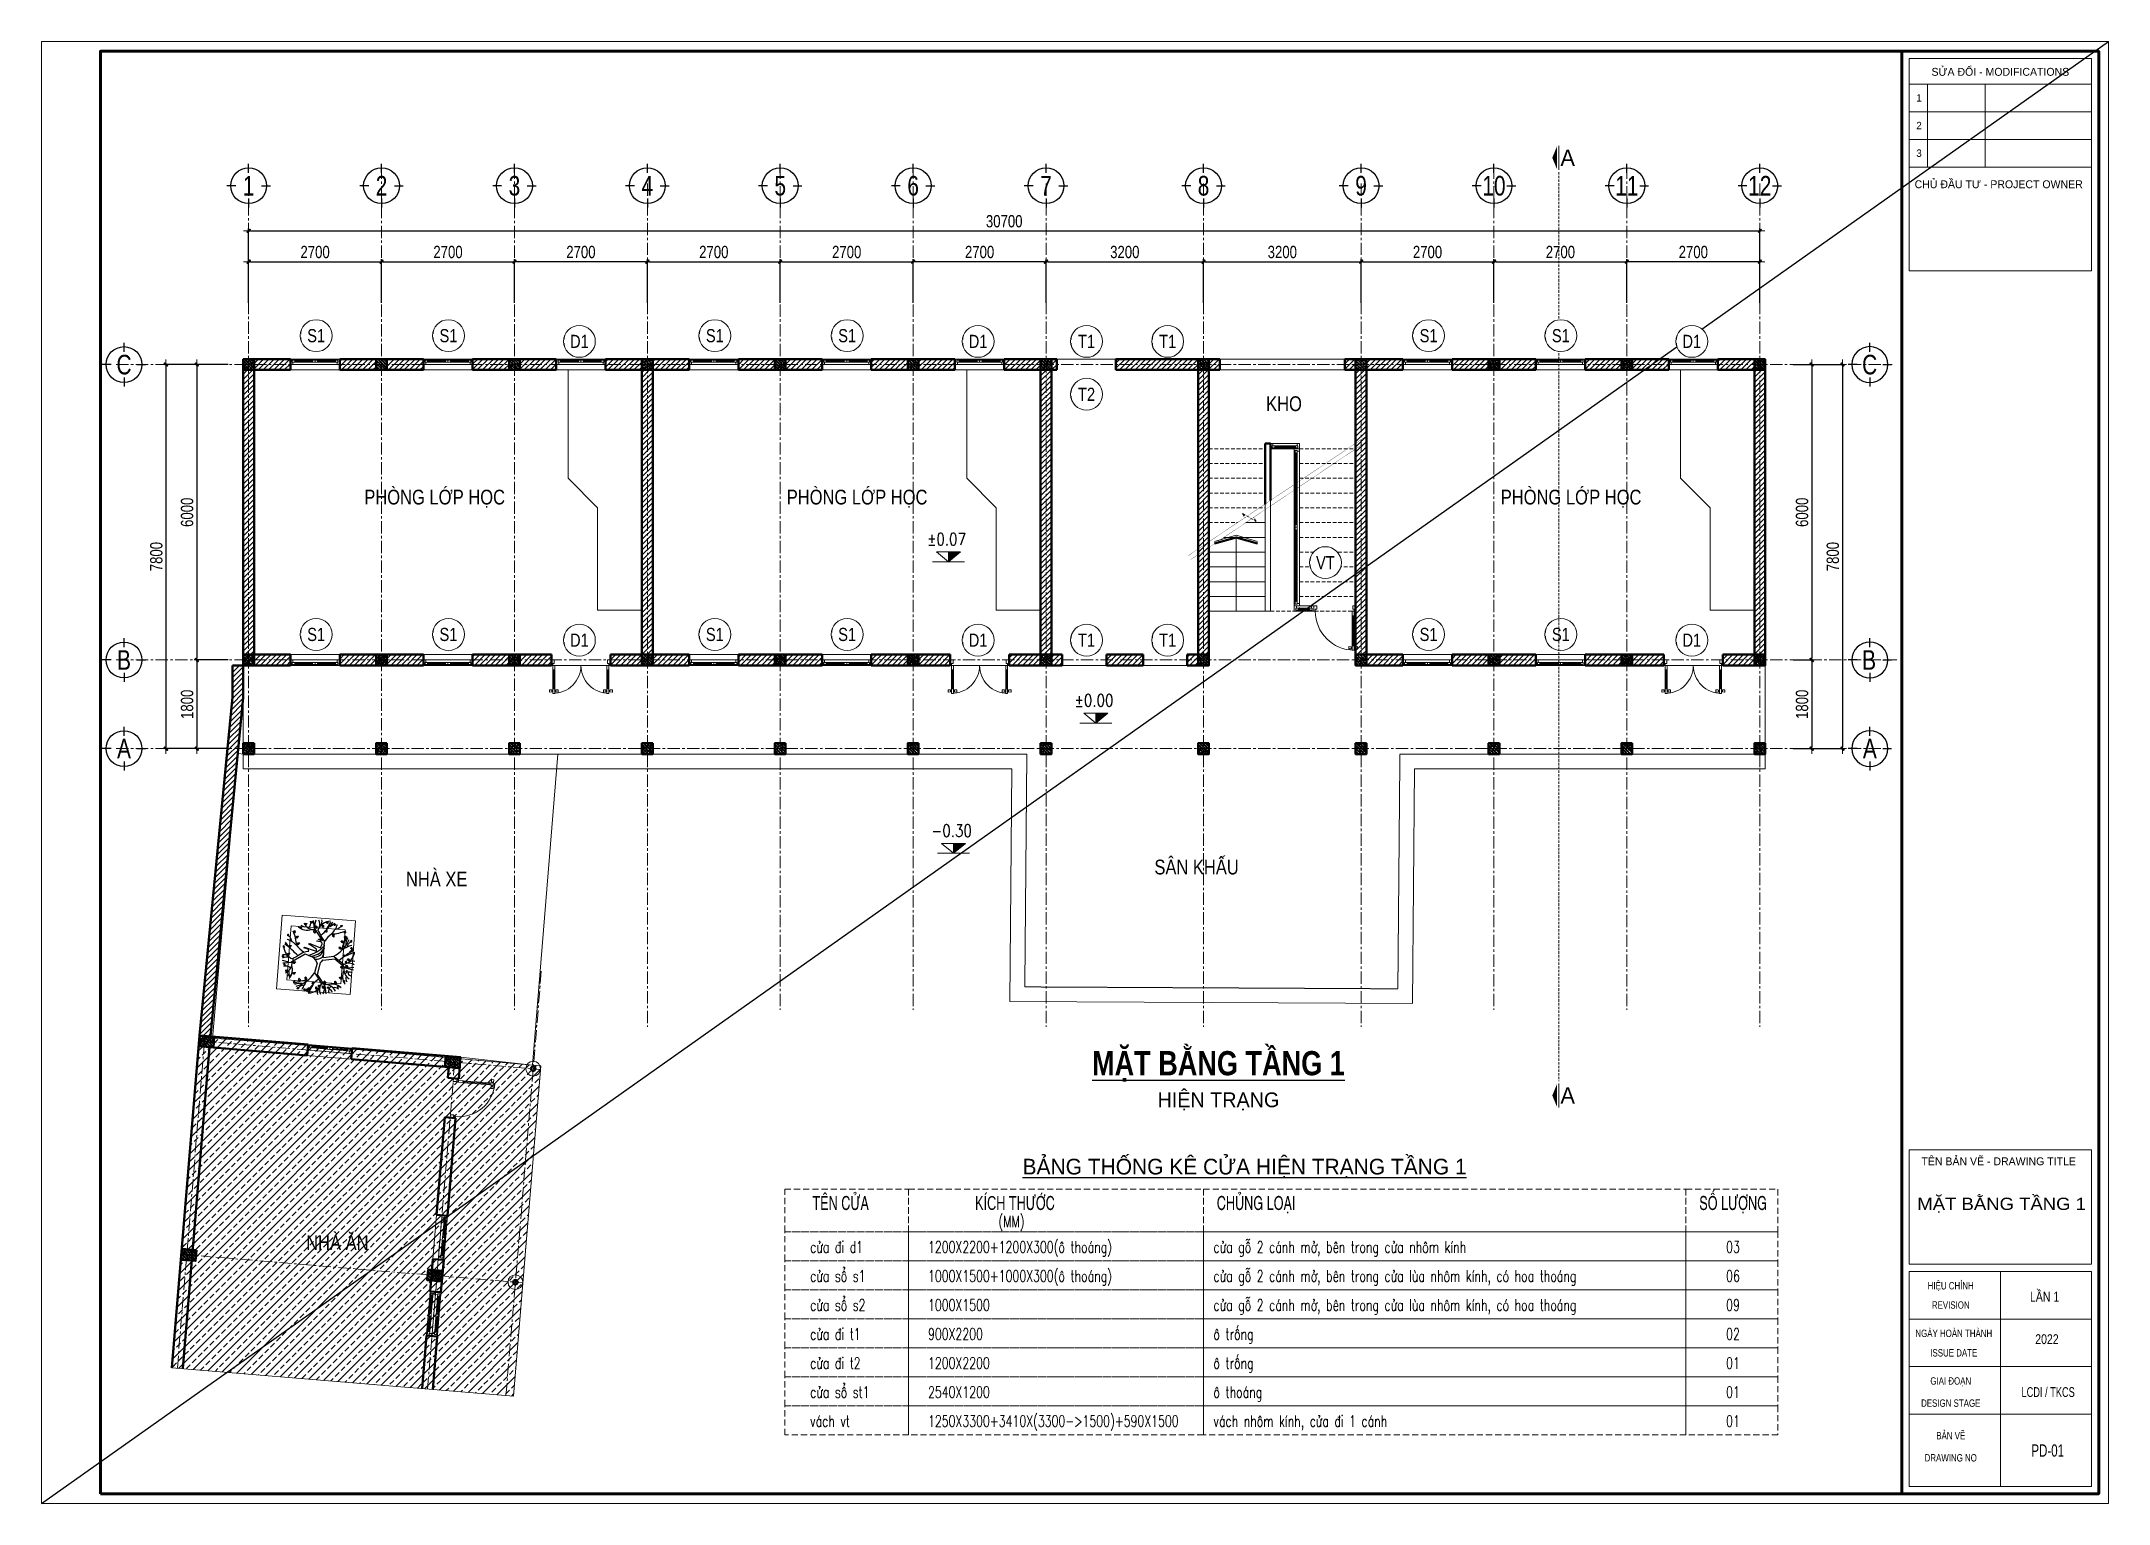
# Model space of a CAD drawing. Header units: millimetres. Extents: x 5243337 to 5938936, y 490824 to 785930.
# Drawn here: x 5304149 to 5346149, y 646948 to 676648 of the extents above; entities that cross this region are included whole.
import ezdxf
from ezdxf.enums import TextEntityAlignment as Align

# ---------------------------------------------------------------- set-up
doc = ezdxf.new("R2010")
doc.units = ezdxf.units.MM
doc.header["$MEASUREMENT"] = 0
doc.header["$PDMODE"] = 32
for name, pattern in [('ACAD_ISO07W100', [3, 0, -3]), ('CENTER', [2, 1.25, -0.25, 0.25, -0.25]), ('DASHED2', [0.375, 0.25, -0.125]), ('HIDDEN', [0.375, 0.25, -0.125]), ('HIDDEN2', [0.1875, 0.125, -0.0625])]:
    doc.linetypes.add(name, pattern=pattern)
doc.layers.get('0').update_dxf_attribs({"lineweight": 0})
doc.layers.get('Defpoints').update_dxf_attribs({"lineweight": 0})
for name, color, linetype, lineweight in [('0.15_Cua', 144, 'Continuous', 15), ('08. Net Text', 3, 'Continuous', 13), ('A-WIPEOUT', 254, 'ACAD_ISO07W100', 0), ('cat1', 30, 'Continuous', 50), ('dim', 144, 'Continuous', 13), ('EG Net khuat', 4, 'HIDDEN', 9), ('hatch1', 136, 'Continuous', 9), ('Khungten_LCDI', 7, 'Continuous', 25), ('LC Dim', 8, 'Continuous', 18), ('LC ISO', 153, 'Continuous', 13), ('LC Khac', 4, 'Continuous', 9), ('LC MANH DUT', 35, 'HIDDEN', 5), ('LC Net manh', 9, 'Continuous', 5), ('LC Net thay', 7, 'Continuous', 25), ('LC Text1', 3, 'Continuous', 20), ('LC Text2', 7, 'Continuous', 25), ('manh1', 67, 'Continuous', 13), ('text', 1, 'Continuous', 20), ('thay1', 63, 'Continuous', 18), ('truc', 76, 'CENTER', 9)]:
    doc.layers.add(name, color=color, linetype=linetype, lineweight=lineweight)
for name, color, linetype in [('Bon cay', 3, 'Continuous'), ('CAY', 3, 'Continuous'), ('QUYEN', 7, 'Continuous')]:
    doc.layers.add(name, color=color, linetype=linetype)
doc.layers.add('KCS_Plotter', color=11, linetype='Continuous', plot=False)
doc.styles.add('EG 1', font='VHAVANB.TTF')
doc.styles.add('General text 2', font='arial.ttf')
doc.styles.add('HOATBIF', font='hoatbif.shx', dxfattribs={"width": 0.8})
doc.styles.add('Khungten', font='VHAVAN.TTF', dxfattribs={"width": 0.9, "height": 5000})
doc.styles.add('LC 1', font='VHAVANB.TTF')
doc.styles.add('LC 2', font='VHARIALN.TTF', dxfattribs={"width": 0.7})
doc.styles.add('LC 3', font='vnsimli.shx', dxfattribs={"width": 0.75})
doc.styles.add('LC3', font='VHARIALB.TTF', dxfattribs={"width": 0.8})
doc.styles.add('T1', font='Vnsimli.shx', dxfattribs={"width": 0.8})
doc.styles.add('T2', font='VHARIAL.TTF', dxfattribs={"width": 0.8})
doc.styles.add('Tahoma', font='tahoma.ttf')
doc.styles.add('Text Khung Ten', font='VHAVAN.TTF')
doc.styles.add('Title', font='VHBLACK.TTF')
doc.dimstyles.new('1-100', dxfattribs={"dimscale": 100, "dimtxt": 2.5, "dimasz": 0.35, "dimexe": 0.5, "dimexo": 0, "dimgap": 0.8, "dimtad": 1, "dimdec": 0, "dimzin": 0, "dimdsep": 46, "dimtxsty": 'HOATBIF', "dimblk1": 'DOT', "dimblk2": 'DOT', "dimsah": 1, "dimcen": -1, "dimdle": 1, "dimclrd": 256, "dimclre": 256, "dimclrt": 4, "dimadec": 3, "dimazin": 2, "dimtfac": 0.333333, "dimtdec": 0, "dimtix": 1, "dimtmove": 2, "dimatfit": 3, "dimldrblk": 'DOT', "dimfxl": 1, "dimtvp": 0.833333, "dimtolj": 1, "dimtzin": 0, "dimarcsym": 0})

msp = doc.modelspace()

# ---------------------------------------------------------------- texts
at = {"layer": 'LC Text1', "style": 'LC 3', "width": 0.7}
for s, height, p in [('(MM)', 232.51, (5323594.2, 652564)), ('cöa ®i d1', 232.51, (5319769.2, 652044.5)), ('1200X2200+1200X300(« tho¸ng)', 232.515, (5322163.1, 652044.5)), ('cöa gç 2 c¸nh më, bªn trong cöa nh«m kÝnh', 232.515, (5327963.1, 652044.5)), ('03', 232.51, (5338378, 652044.5)), ('cöa sæ s1', 232.51, (5319769.2, 651455.1)), ('1000X1500+1000X300(« tho¸ng)', 232.515, (5322163.1, 651455.1)), ('cöa gç 2 c¸nh më, bªn trong cöa lïa nh«m kÝnh, cã hoa tho¸ng', 232.515, (5327963.1, 651455.1)), ('06', 232.51, (5338378, 651455.1)), ('cöa sæ s2', 232.51, (5319769.2, 650865.7)), ('1000X1500', 232.51, (5322163.1, 650865.7)), ('cöa gç 2 c¸nh më, bªn trong cöa lïa nh«m kÝnh, cã hoa tho¸ng', 232.515, (5327963.1, 650865.7)), ('09', 232.51, (5338378, 650865.7)), ('cöa ®i t1', 232.51, (5319769.2, 650276.3)), ('900X2200', 232.51, (5322163.1, 650276.3)), ('« trèng', 232.51, (5327963.1, 650276.3)), ('02', 232.51, (5338378, 650276.3)), ('cöa ®i t2', 232.51, (5319769.2, 649686.8)), ('1200X2200', 232.51, (5322163.1, 649686.8)), ('« trèng', 232.51, (5327963.1, 649686.8)), ('01', 232.51, (5338378, 649686.8)), ('cöa sæ st1', 232.51, (5319769.2, 649097.4)), ('2540X1200', 232.51, (5322163.1, 649097.4)), ('« tho¸ng', 232.51, (5327963.1, 649097.4)), ('01', 232.51, (5338378, 649097.4)), ('v¸ch vt', 232.51, (5319769.2, 648508)), ('1250X3300+3410X(3300->1500)+590X1500', 232.515, (5322163.1, 648508)), ('v¸ch nh«m kÝnh, cöa ®i 1 c¸nh', 232.515, (5327963.1, 648508)), ('01', 232.51, (5338378, 648508))]:
    msp.add_text(s, height=height, dxfattribs=at).set_placement(p)
at = {"layer": 'LC Text2', "style": 'T2', "width": 0.8}
for s, p in [('kho', (5329032.5, 669138.4)), ('phßng líp häc', (5310711, 667241.4)), ('phßng líp häc', (5319293.5, 667241.4)), ('phßng líp häc', (5333799.5, 667241.4)), ('nhµ xe', (5311556.5, 659483.6)), ('s©n khÊu', (5326762.5, 659727.1)), ('nhµ ¨n', (5309530, 652099.9))]:
    msp.add_text(s, height=300, dxfattribs=at).set_placement(p)
at = {"layer": 'LC Text2', "lineweight": -2, "style": 'LC 2', "width": 0.8}
for s, p in [('tªn cöa', (5319813.9, 652914.1)), ('kÝch th\xadíc', (5323119.7, 652914.1)), ('chñng lo¹i', (5328029.9, 652914.1)), ('sè l\xadîng', (5337832.6, 652914.1))]:
    msp.add_text(s, height=281.25, dxfattribs=at).set_placement(p)

# ---------------------------------------------------------------- blocks, each defined once
blk = doc.blocks.new('A$C279134A6')
at = {"layer": 'CAY', "linetype": 'Continuous'}
for p, q in [((185, 683), (170, 750)), ((313, 712), (317, 805)), ((333, 760), (360, 815)), ((543, 464), (637, 614)), ((637, 614), (707, 661)), ((658, 621), (725, 637)), ((735, 474), (790, 447)), ((72, 377), (17, 336)), ((150, 272), (93, 199)), ((134, 222), (119, 163)), ((353, 400), (424, 241)), ((448, 72), (422, 17)), ((468, 120), (464, 28)), ((596, 149), (612, 82))]:
    blk.add_line(p, q, dxfattribs=at)
for points in [[(327, 592), (193, 663), (145, 733)], [(149, 660), (149, 660), (149, 661), (149, 661), (148, 662), (148, 662), (148, 663), (148, 663), (148, 664), (148, 664), (148, 665), (149, 665), (149, 666), (149, 666), (150, 666), (150, 667), (151, 667), (151, 668), (152, 668), (154, 669), (155, 670), (157, 670), (159, 671), (162, 672), (165, 673)], [(149, 660), (150, 659), (151, 658), (152, 658), (153, 657), (153, 657), (154, 657), (154, 657), (155, 657), (155, 657), (156, 657), (156, 657), (157, 657), (157, 658), (158, 658), (158, 659), (159, 659), (159, 660), (160, 661), (160, 662), (161, 664), (162, 665), (163, 667), (164, 670), (165, 673)], [(195, 692), (194, 690), (193, 688), (193, 687), (193, 686), (193, 685), (193, 684), (193, 683), (193, 683), (193, 682), (193, 681), (193, 681), (194, 680), (194, 680), (195, 679), (196, 679), (197, 678), (198, 678), (200, 677), (201, 677), (203, 676), (206, 676), (209, 675), (212, 674), (216, 674)], [(195, 692), (196, 692), (196, 692), (197, 693), (198, 693), (198, 693), (199, 693), (200, 694), (200, 694), (201, 694), (202, 694), (202, 694), (203, 693), (204, 693), (204, 693), (205, 692), (206, 691), (207, 690), (208, 689), (209, 688), (210, 686), (211, 684), (213, 681), (214, 678), (216, 674)], [(244, 688), (244, 688), (244, 689), (244, 689), (244, 690), (243, 690), (243, 691), (243, 691), (243, 692), (243, 692), (244, 693), (244, 693), (244, 693), (244, 694), (245, 694), (245, 695), (246, 695), (247, 696), (248, 696), (249, 697), (250, 697), (252, 698), (254, 699), (257, 700), (260, 701)], [(244, 688), (245, 687), (246, 686), (247, 686), (248, 685), (248, 685), (249, 685), (250, 685), (250, 685), (250, 685), (251, 685), (251, 685), (252, 685), (252, 686), (253, 686), (253, 686), (254, 687), (254, 688), (255, 689), (255, 690), (256, 691), (257, 693), (258, 695), (259, 698), (260, 701)], [(254, 734), (254, 732), (253, 731), (253, 729), (252, 728), (252, 727), (252, 727), (252, 726), (252, 725), (252, 725), (253, 724), (253, 723), (253, 723), (254, 722), (255, 722), (255, 721), (256, 721), (258, 720), (259, 720), (261, 719), (263, 719), (265, 718), (268, 718), (272, 717), (276, 716)], [(254, 734), (255, 735), (256, 735), (256, 735), (257, 735), (258, 736), (258, 736), (259, 736), (260, 736), (260, 736), (261, 736), (262, 736), (262, 736), (263, 736), (264, 735), (264, 735), (265, 734), (266, 733), (267, 732), (268, 730), (269, 729), (271, 726), (272, 724), (274, 720), (276, 716)], [(300, 802), (300, 803), (300, 803), (300, 804), (300, 804), (300, 805), (300, 805), (299, 806), (299, 806), (300, 807), (300, 807), (300, 807), (300, 808), (300, 808), (301, 809), (301, 809), (302, 810), (303, 810), (304, 811), (305, 811), (306, 812), (308, 813), (310, 814), (313, 814), (316, 815)], [(300, 802), (301, 801), (302, 801), (303, 800), (304, 800), (305, 800), (305, 799), (306, 799), (306, 799), (307, 799), (307, 799), (307, 800), (308, 800), (308, 800), (309, 800), (309, 801), (310, 802), (310, 802), (311, 803), (311, 804), (312, 806), (313, 808), (314, 810), (315, 812), (316, 815)], [(316, 690), (316, 691), (316, 691), (316, 692), (316, 692), (316, 693), (316, 693), (316, 694), (316, 694), (316, 695), (316, 695), (316, 696), (316, 696), (316, 696), (317, 697), (317, 697), (318, 698), (319, 698), (320, 699), (321, 699), (322, 700), (324, 701), (327, 702), (329, 702), (333, 703)], [(316, 690), (317, 689), (318, 689), (319, 688), (320, 688), (321, 688), (321, 687), (322, 687), (322, 687), (323, 687), (323, 687), (324, 688), (324, 688), (324, 688), (325, 689), (325, 689), (326, 690), (326, 690), (327, 691), (328, 692), (328, 694), (329, 696), (330, 698), (331, 700), (333, 703)], [(361, 796), (361, 796), (361, 797), (361, 797), (361, 798), (361, 798), (361, 799), (361, 799), (361, 800), (361, 800), (361, 801), (361, 801), (361, 802), (361, 802), (362, 802), (362, 803), (363, 803), (364, 804), (365, 804), (366, 805), (367, 806), (369, 806), (372, 807), (374, 808), (378, 809)], [(361, 796), (362, 795), (363, 794), (364, 794), (365, 793), (366, 793), (366, 793), (367, 793), (367, 793), (368, 793), (368, 793), (369, 793), (369, 793), (369, 794), (370, 794), (370, 795), (371, 795), (371, 796), (372, 797), (373, 798), (373, 800), (374, 801), (375, 803), (376, 806), (378, 809)], [(403, 695), (402, 694), (402, 692), (401, 691), (401, 690), (401, 689), (401, 688), (401, 687), (401, 686), (401, 686), (401, 685), (402, 685), (402, 684), (403, 684), (403, 683), (404, 683), (405, 682), (406, 682), (408, 681), (410, 681), (412, 680), (414, 679), (417, 679), (421, 678), (425, 678)], [(403, 695), (404, 696), (405, 696), (405, 696), (406, 697), (407, 697), (407, 697), (408, 697), (409, 697), (409, 698), (410, 698), (410, 697), (411, 697), (412, 697), (413, 697), (413, 696), (414, 695), (415, 694), (416, 693), (417, 692), (418, 690), (420, 688), (421, 685), (423, 682), (425, 678)], [(431, 819), (431, 820), (431, 820), (431, 821), (431, 821), (431, 822), (431, 822), (431, 823), (431, 823), (431, 824), (431, 824), (431, 824), (431, 825), (431, 825), (432, 826), (432, 826), (433, 827), (434, 827), (435, 828), (436, 828), (437, 829), (439, 830), (441, 831), (444, 831), (447, 832)], [(431, 819), (432, 818), (433, 818), (434, 817), (435, 817), (436, 817), (436, 816), (437, 816), (437, 816), (438, 816), (438, 816), (438, 817), (439, 817), (439, 817), (440, 817), (440, 818), (441, 819), (441, 819), (442, 820), (443, 821), (443, 823), (444, 825), (445, 827), (446, 829), (447, 832)], [(458, 741), (457, 739), (456, 737), (456, 736), (456, 735), (456, 734), (456, 733), (456, 732), (456, 732), (456, 731), (456, 730), (456, 730), (457, 729), (457, 729), (458, 728), (459, 728), (460, 727), (461, 727), (462, 726), (464, 726), (466, 725), (469, 725), (472, 724), (475, 723), (479, 723)], [(458, 741), (459, 741), (459, 741), (460, 742), (461, 742), (461, 742), (462, 742), (463, 742), (463, 743), (464, 743), (464, 743), (465, 743), (466, 742), (466, 742), (467, 742), (468, 741), (469, 740), (470, 739), (471, 738), (472, 737), (473, 735), (474, 733), (476, 730), (477, 727), (479, 723)], [(498, 775), (498, 776), (497, 777), (497, 777), (497, 778), (497, 778), (497, 779), (497, 779), (497, 779), (497, 780), (497, 780), (497, 781), (498, 781), (498, 782), (498, 782), (499, 783), (500, 783), (500, 784), (501, 784), (502, 785), (504, 785), (506, 786), (508, 787), (511, 788), (514, 789)], [(498, 775), (499, 775), (500, 774), (501, 774), (502, 773), (502, 773), (503, 773), (503, 773), (504, 773), (504, 773), (505, 773), (505, 773), (505, 773), (506, 773), (506, 774), (507, 774), (507, 775), (508, 776), (508, 777), (509, 778), (510, 779), (511, 781), (512, 783), (513, 786), (514, 789)], [(558, 705), (557, 706), (555, 707), (554, 707), (553, 707), (552, 707), (551, 707), (550, 707), (549, 707), (549, 707), (548, 707), (548, 707), (547, 706), (547, 706), (546, 705), (546, 704), (545, 703), (545, 702), (544, 701), (544, 699), (543, 697), (542, 694), (542, 691), (541, 688), (541, 684)], [(558, 705), (559, 704), (559, 704), (559, 703), (560, 702), (560, 702), (560, 701), (560, 700), (560, 700), (561, 699), (561, 699), (560, 698), (560, 697), (560, 697), (560, 696), (559, 695), (558, 694), (557, 693), (556, 692), (555, 691), (553, 690), (551, 689), (548, 687), (545, 686), (541, 684)], [(570, 752), (570, 751), (569, 750), (568, 749), (568, 749), (568, 748), (568, 747), (568, 747), (568, 746), (568, 746), (568, 745), (568, 745), (568, 745), (568, 744), (569, 744), (569, 743), (570, 743), (571, 742), (571, 742), (573, 741), (574, 740), (576, 739), (578, 738), (581, 737), (584, 736)], [(570, 752), (571, 752), (571, 753), (572, 753), (572, 753), (573, 753), (573, 753), (574, 753), (574, 753), (575, 753), (575, 753), (576, 753), (576, 752), (577, 752), (577, 752), (577, 751), (578, 751), (578, 750), (579, 749), (580, 748), (580, 746), (581, 744), (582, 742), (583, 739), (584, 736)], [(631, 722), (630, 721), (630, 720), (629, 719), (629, 718), (629, 718), (628, 717), (628, 717), (628, 716), (628, 716), (628, 715), (629, 715), (629, 715), (629, 714), (629, 714), (630, 713), (631, 713), (631, 712), (632, 712), (633, 711), (635, 710), (637, 709), (639, 708), (641, 707), (644, 706)], [(631, 722), (632, 722), (632, 723), (633, 723), (633, 723), (634, 723), (634, 723), (635, 723), (635, 723), (636, 723), (636, 723), (636, 723), (637, 722), (637, 722), (638, 722), (638, 721), (639, 721), (639, 720), (640, 719), (640, 718), (641, 716), (642, 714), (643, 712), (643, 709), (644, 706)], [(679, 673), (679, 671), (678, 670), (677, 670), (677, 669), (677, 668), (677, 668), (677, 667), (677, 667), (677, 666), (677, 666), (677, 665), (677, 665), (677, 664), (678, 664), (678, 663), (679, 663), (680, 662), (681, 662), (682, 661), (683, 661), (685, 660), (687, 659), (690, 658), (693, 656)], [(679, 673), (680, 673), (680, 673), (681, 673), (681, 673), (682, 673), (682, 673), (683, 673), (683, 673), (684, 673), (684, 673), (685, 673), (685, 673), (686, 672), (686, 672), (687, 671), (687, 671), (687, 670), (688, 669), (689, 668), (689, 666), (690, 665), (691, 662), (692, 660), (693, 656)], [(30, 528), (29, 528), (29, 528), (28, 527), (28, 527), (28, 527), (27, 526), (27, 526), (27, 526), (26, 525), (26, 525), (26, 525), (26, 524), (26, 524), (26, 523), (26, 522), (26, 521), (26, 521), (27, 520), (27, 518), (28, 517), (29, 515), (30, 513), (32, 511), (33, 508)], [(30, 528), (31, 528), (32, 528), (33, 528), (34, 528), (35, 527), (35, 527), (36, 527), (36, 527), (36, 526), (37, 526), (37, 526), (37, 525), (37, 525), (37, 524), (37, 523), (37, 523), (37, 522), (37, 521), (37, 519), (36, 518), (36, 516), (35, 514), (34, 511), (33, 508)], [(55, 596), (55, 596), (54, 597), (54, 597), (54, 598), (54, 598), (54, 599), (54, 599), (54, 600), (54, 600), (54, 601), (54, 601), (55, 602), (55, 602), (55, 603), (56, 603), (56, 603), (57, 604), (58, 604), (59, 605), (61, 606), (63, 606), (65, 607), (68, 608), (71, 609)], [(55, 596), (56, 595), (57, 594), (58, 594), (58, 594), (59, 593), (60, 593), (60, 593), (61, 593), (61, 593), (61, 593), (62, 593), (62, 594), (63, 594), (63, 594), (64, 595), (64, 595), (65, 596), (65, 597), (66, 598), (67, 600), (68, 601), (69, 604), (70, 606), (71, 609)], [(73, 507), (74, 509), (74, 510), (75, 512), (75, 513), (76, 513), (76, 514), (77, 515), (78, 515), (78, 515), (79, 516), (79, 516), (80, 516), (81, 516), (81, 516), (82, 516), (84, 516), (85, 515), (86, 515), (88, 514), (90, 513), (92, 512), (95, 510), (98, 508), (101, 506)], [(73, 507), (74, 506), (74, 505), (74, 505), (75, 504), (75, 503), (75, 503), (76, 502), (76, 502), (76, 501), (77, 501), (78, 501), (78, 500), (79, 500), (80, 500), (81, 500), (82, 500), (83, 500), (85, 500), (86, 501), (88, 501), (91, 502), (94, 503), (97, 505), (101, 506)], [(102, 584), (101, 582), (100, 581), (100, 579), (100, 578), (100, 577), (100, 576), (100, 576), (100, 575), (100, 574), (100, 574), (100, 573), (101, 573), (101, 572), (102, 572), (103, 571), (104, 571), (105, 570), (106, 570), (108, 569), (110, 569), (113, 568), (116, 567), (119, 567), (123, 566)], [(102, 584), (103, 584), (103, 585), (104, 585), (105, 585), (105, 585), (106, 586), (107, 586), (107, 586), (108, 586), (108, 586), (109, 586), (110, 586), (110, 585), (111, 585), (112, 584), (113, 584), (114, 583), (115, 582), (116, 580), (117, 578), (118, 576), (120, 573), (121, 570), (123, 566)], [(203, 637), (203, 635), (202, 634), (202, 632), (201, 631), (201, 630), (201, 629), (201, 629), (201, 628), (201, 627), (202, 627), (202, 626), (202, 626), (203, 625), (204, 625), (204, 624), (205, 624), (207, 623), (208, 623), (210, 622), (212, 622), (214, 621), (217, 621), (221, 620), (225, 619)], [(203, 637), (204, 637), (205, 638), (205, 638), (206, 638), (207, 639), (207, 639), (208, 639), (209, 639), (209, 639), (210, 639), (211, 639), (211, 639), (212, 639), (213, 638), (213, 638), (214, 637), (215, 636), (216, 635), (217, 633), (218, 631), (220, 629), (221, 627), (223, 623), (225, 619)], [(358, 592), (321, 610), (292, 627), (270, 642), (253, 653), (242, 660), (235, 661), (232, 656), (230, 644)], [(357, 469), (327, 592)], [(345, 430), (349, 432), (351, 453), (357, 469)], [(383, 487), (358, 592)], [(383, 487), (413, 465), (443, 453), (474, 454), (543, 464)], [(566, 449), (547, 431), (523, 415), (540, 401), (587, 407), (584, 399), (477, 383), (453, 375), (462, 358), (562, 348), (554, 337), (432, 324), (433, 278), (444, 264), (498, 280), (494, 271), (463, 264), (470, 253), (492, 255), (490, 247), (450, 244)], [(566, 449), (585, 486), (602, 515), (617, 537), (628, 554), (634, 565), (636, 571), (631, 575), (619, 576)], [(612, 604), (610, 604), (608, 605), (607, 605), (606, 606), (605, 606), (604, 606), (603, 606), (603, 606), (602, 606), (601, 605), (601, 605), (600, 605), (600, 604), (599, 603), (599, 603), (598, 602), (598, 600), (597, 599), (597, 597), (596, 595), (596, 593), (595, 590), (594, 586), (594, 582)], [(612, 604), (612, 603), (612, 602), (613, 602), (613, 601), (613, 600), (613, 600), (613, 599), (614, 598), (614, 598), (614, 597), (614, 596), (613, 596), (613, 595), (613, 594), (612, 593), (611, 593), (610, 592), (609, 591), (608, 590), (606, 588), (604, 587), (601, 586), (598, 584), (594, 582)], [(709, 553), (707, 553), (705, 554), (704, 554), (703, 555), (702, 555), (701, 555), (700, 555), (700, 555), (699, 555), (698, 554), (698, 554), (697, 554), (697, 553), (696, 552), (696, 552), (695, 551), (695, 549), (694, 548), (694, 546), (693, 544), (693, 542), (692, 539), (692, 535), (691, 531)], [(709, 553), (709, 552), (709, 551), (710, 551), (710, 550), (710, 549), (710, 549), (711, 548), (711, 547), (711, 547), (711, 546), (711, 545), (710, 545), (710, 544), (710, 543), (709, 542), (708, 542), (708, 541), (706, 540), (705, 539), (703, 537), (701, 536), (698, 535), (695, 533), (691, 531)], [(734, 470), (732, 471), (731, 472), (729, 472), (728, 472), (727, 473), (726, 473), (726, 473), (725, 472), (724, 472), (724, 472), (723, 472), (723, 471), (722, 471), (722, 470), (721, 469), (721, 468), (720, 467), (720, 466), (719, 464), (719, 462), (718, 459), (717, 456), (717, 453), (716, 449)], [(734, 470), (734, 470), (735, 469), (735, 468), (735, 468), (735, 467), (736, 466), (736, 466), (736, 465), (736, 464), (736, 464), (736, 463), (736, 462), (735, 462), (735, 461), (734, 460), (734, 459), (733, 458), (732, 458), (730, 456), (728, 455), (726, 454), (723, 452), (720, 451), (716, 449)], [(736, 602), (735, 601), (735, 600), (734, 599), (734, 598), (734, 598), (733, 597), (733, 597), (733, 596), (733, 596), (733, 595), (734, 595), (734, 595), (734, 594), (734, 594), (735, 593), (736, 593), (736, 592), (737, 592), (738, 591), (740, 590), (742, 589), (744, 588), (746, 587), (749, 586)], [(736, 602), (737, 602), (737, 603), (738, 603), (738, 603), (739, 603), (739, 603), (740, 603), (740, 603), (741, 603), (741, 603), (741, 603), (742, 602), (742, 602), (743, 602), (743, 601), (744, 601), (744, 600), (745, 599), (745, 598), (746, 596), (747, 594), (747, 592), (748, 589), (749, 586)], [(777, 507), (776, 506), (775, 505), (775, 504), (774, 503), (774, 502), (774, 502), (774, 501), (774, 501), (774, 500), (774, 500), (774, 500), (774, 499), (775, 499), (775, 498), (775, 498), (776, 497), (777, 497), (778, 496), (779, 495), (780, 495), (782, 494), (784, 493), (787, 492), (790, 491)], [(777, 507), (777, 507), (778, 507), (778, 507), (779, 507), (779, 507), (780, 507), (780, 507), (781, 507), (781, 507), (782, 507), (782, 507), (782, 507), (783, 507), (783, 506), (784, 506), (784, 505), (785, 504), (785, 503), (786, 502), (786, 501), (787, 499), (788, 497), (789, 494), (790, 491)], [(239, 355), (92, 387), (10, 365)], [(60, 418), (59, 418), (59, 418), (58, 418), (58, 417), (58, 417), (57, 417), (57, 416), (57, 416), (56, 415), (56, 415), (56, 415), (56, 414), (56, 414), (56, 413), (56, 412), (56, 412), (56, 411), (57, 410), (57, 408), (58, 407), (59, 405), (60, 403), (62, 401), (63, 398)], [(60, 418), (61, 418), (62, 418), (63, 418), (64, 418), (65, 418), (65, 417), (66, 417), (66, 417), (66, 416), (67, 416), (67, 416), (67, 415), (67, 415), (67, 414), (67, 413), (67, 413), (67, 412), (67, 411), (67, 409), (66, 408), (66, 406), (65, 404), (64, 401), (63, 398)], [(74, 364), (75, 366), (75, 368), (76, 369), (76, 370), (77, 371), (77, 372), (78, 372), (78, 373), (79, 373), (79, 373), (80, 374), (81, 374), (81, 374), (82, 374), (83, 374), (84, 373), (85, 373), (87, 372), (89, 372), (90, 371), (93, 369), (95, 368), (98, 366), (102, 364)], [(74, 364), (74, 364), (75, 363), (75, 362), (75, 362), (76, 361), (76, 360), (76, 360), (77, 359), (77, 359), (78, 359), (78, 358), (79, 358), (80, 358), (80, 358), (81, 357), (82, 357), (84, 358), (85, 358), (87, 358), (89, 359), (92, 360), (95, 361), (98, 362), (102, 364)], [(91, 293), (92, 295), (93, 297), (93, 298), (94, 299), (94, 300), (95, 301), (95, 301), (96, 302), (96, 302), (97, 302), (97, 303), (98, 303), (99, 303), (100, 303), (101, 303), (102, 302), (103, 302), (104, 301), (106, 301), (108, 300), (110, 298), (113, 297), (116, 295), (119, 293)], [(91, 293), (92, 293), (92, 292), (92, 291), (93, 291), (93, 290), (93, 290), (94, 289), (94, 288), (95, 288), (95, 288), (96, 287), (96, 287), (97, 287), (98, 287), (99, 286), (100, 287), (101, 287), (103, 287), (105, 287), (107, 288), (109, 289), (112, 290), (115, 291), (119, 293)], [(114, 336), (113, 335), (113, 335), (113, 335), (112, 334), (112, 334), (111, 334), (111, 333), (111, 333), (111, 332), (110, 332), (110, 332), (110, 331), (110, 331), (110, 330), (110, 329), (110, 329), (111, 328), (111, 327), (112, 325), (112, 324), (113, 322), (114, 320), (116, 318), (118, 315)], [(114, 336), (115, 335), (117, 335), (118, 335), (118, 335), (119, 335), (119, 334), (120, 334), (120, 334), (121, 333), (121, 333), (121, 333), (121, 332), (121, 332), (122, 331), (122, 330), (122, 330), (122, 329), (121, 328), (121, 326), (121, 325), (120, 323), (119, 321), (119, 318), (118, 315)], [(116, 400), (116, 402), (117, 404), (118, 405), (118, 406), (119, 407), (119, 408), (120, 408), (120, 409), (121, 409), (121, 409), (122, 409), (122, 410), (123, 410), (124, 410), (125, 409), (126, 409), (127, 409), (129, 408), (130, 408), (132, 407), (135, 405), (137, 404), (140, 402), (144, 400)], [(116, 400), (116, 400), (117, 399), (117, 398), (117, 398), (118, 397), (118, 396), (118, 396), (119, 395), (119, 395), (120, 394), (120, 394), (121, 394), (121, 394), (122, 393), (123, 393), (124, 393), (126, 394), (127, 394), (129, 394), (131, 395), (133, 396), (136, 397), (140, 398), (144, 400)], [(263, 334), (223, 344), (189, 350), (163, 354), (143, 356), (131, 358), (125, 361), (125, 367), (132, 377)], [(167, 287), (167, 286), (166, 286), (166, 286), (165, 285), (165, 285), (165, 285), (164, 284), (164, 284), (164, 284), (164, 283), (163, 283), (163, 282), (163, 282), (163, 281), (163, 280), (164, 280), (164, 279), (164, 278), (165, 277), (165, 275), (166, 273), (168, 271), (169, 269), (171, 266)], [(167, 287), (169, 286), (170, 286), (171, 286), (172, 286), (172, 286), (173, 285), (173, 285), (173, 285), (174, 285), (174, 284), (174, 284), (175, 283), (175, 283), (175, 282), (175, 282), (175, 281), (175, 280), (175, 279), (174, 277), (174, 276), (173, 274), (173, 272), (172, 269), (171, 266)], [(230, 226), (230, 228), (231, 230), (231, 231), (232, 232), (232, 233), (233, 233), (233, 234), (234, 234), (235, 235), (235, 235), (236, 235), (236, 235), (237, 235), (238, 235), (239, 235), (240, 235), (241, 235), (243, 234), (244, 233), (246, 232), (248, 231), (251, 230), (254, 228), (258, 226)], [(230, 226), (230, 225), (230, 225), (231, 224), (231, 223), (231, 223), (232, 222), (232, 222), (233, 221), (233, 221), (233, 220), (234, 220), (235, 220), (235, 219), (236, 219), (237, 219), (238, 219), (240, 219), (241, 219), (243, 220), (245, 220), (247, 221), (250, 222), (254, 224), (258, 226)], [(345, 430), (239, 355)], [(353, 400), (263, 334)], [(423, 241), (460, 222), (490, 205), (512, 190), (528, 179), (539, 173), (546, 171)], [(450, 244), (588, 170), (636, 100)], [(670, 404), (668, 405), (667, 405), (665, 406), (664, 406), (663, 406), (662, 406), (662, 406), (661, 406), (660, 406), (660, 405), (659, 405), (659, 405), (658, 404), (658, 404), (657, 403), (657, 402), (656, 401), (656, 399), (655, 397), (654, 395), (654, 393), (653, 390), (653, 386), (652, 382)], [(670, 404), (670, 403), (671, 402), (671, 402), (671, 401), (671, 400), (672, 400), (672, 399), (672, 398), (672, 398), (672, 397), (672, 396), (672, 396), (671, 395), (671, 394), (670, 394), (670, 393), (669, 392), (668, 391), (666, 390), (664, 389), (662, 387), (659, 386), (656, 384), (652, 382)], [(715, 349), (713, 350), (712, 350), (710, 351), (709, 351), (708, 351), (707, 351), (707, 351), (706, 351), (706, 351), (705, 351), (704, 350), (704, 350), (703, 350), (703, 349), (702, 348), (702, 347), (701, 346), (701, 344), (700, 343), (700, 341), (699, 338), (699, 335), (698, 332), (697, 328)], [(715, 349), (715, 348), (716, 348), (716, 347), (716, 346), (717, 346), (717, 345), (717, 344), (717, 344), (717, 343), (717, 342), (717, 342), (717, 341), (717, 340), (716, 340), (716, 339), (715, 338), (714, 337), (713, 336), (711, 335), (710, 334), (707, 333), (705, 331), (701, 329), (697, 328)], [(727, 237), (726, 237), (725, 238), (724, 239), (723, 239), (722, 239), (722, 239), (721, 239), (721, 239), (720, 239), (720, 239), (720, 239), (719, 239), (719, 239), (718, 238), (718, 238), (717, 237), (717, 236), (716, 235), (715, 234), (715, 233), (714, 231), (713, 229), (712, 226), (711, 223)], [(727, 237), (727, 236), (727, 236), (727, 235), (727, 234), (727, 234), (727, 234), (727, 233), (727, 233), (727, 232), (727, 232), (727, 231), (727, 231), (727, 230), (726, 230), (726, 229), (725, 229), (724, 228), (723, 228), (722, 227), (721, 227), (719, 226), (717, 225), (714, 224), (711, 223)], [(750, 309), (749, 308), (749, 307), (748, 306), (748, 305), (747, 305), (747, 304), (747, 304), (747, 303), (747, 303), (747, 302), (747, 302), (748, 301), (748, 301), (748, 301), (749, 300), (749, 300), (750, 299), (751, 298), (752, 298), (754, 297), (755, 296), (758, 295), (760, 294), (763, 293)], [(750, 309), (751, 309), (751, 309), (752, 310), (752, 310), (753, 310), (753, 310), (754, 310), (754, 310), (754, 310), (755, 310), (755, 310), (756, 309), (756, 309), (757, 309), (757, 308), (758, 307), (758, 307), (759, 306), (759, 305), (760, 303), (761, 301), (761, 299), (762, 296), (763, 293)], [(794, 376), (793, 375), (792, 374), (792, 373), (791, 372), (791, 371), (791, 371), (791, 370), (791, 370), (791, 369), (791, 369), (791, 368), (791, 368), (792, 368), (792, 367), (792, 367), (793, 366), (794, 366), (795, 365), (796, 364), (797, 364), (799, 363), (801, 362), (804, 361), (807, 360)], [(794, 376), (794, 376), (795, 376), (795, 376), (796, 376), (796, 376), (797, 376), (797, 376), (798, 376), (798, 376), (799, 376), (799, 376), (799, 376), (800, 376), (800, 375), (801, 375), (801, 374), (802, 373), (802, 372), (803, 371), (803, 370), (804, 368), (805, 365), (806, 363), (807, 360)], [(82, 212), (82, 212), (81, 211), (81, 211), (80, 211), (80, 210), (80, 210), (79, 210), (79, 209), (79, 209), (79, 209), (78, 208), (78, 208), (78, 207), (78, 207), (78, 206), (78, 205), (79, 204), (79, 203), (80, 202), (80, 201), (81, 199), (82, 197), (84, 194), (86, 191)], [(82, 212), (84, 212), (85, 212), (86, 212), (86, 211), (87, 211), (88, 211), (88, 211), (88, 210), (89, 210), (89, 210), (89, 209), (89, 209), (90, 208), (90, 208), (90, 207), (90, 206), (90, 205), (89, 204), (89, 203), (89, 201), (88, 199), (88, 197), (87, 195), (86, 191)], [(133, 177), (132, 177), (132, 176), (131, 176), (131, 176), (131, 175), (130, 175), (130, 175), (130, 174), (129, 174), (129, 174), (129, 173), (129, 173), (129, 172), (129, 172), (129, 171), (129, 170), (129, 169), (130, 168), (130, 167), (131, 166), (132, 164), (133, 162), (135, 159), (136, 156)], [(133, 177), (134, 177), (135, 177), (136, 177), (137, 176), (138, 176), (138, 176), (139, 176), (139, 175), (139, 175), (140, 175), (140, 174), (140, 174), (140, 173), (140, 173), (140, 172), (140, 171), (140, 170), (140, 169), (140, 168), (139, 166), (139, 165), (138, 162), (137, 160), (136, 156)], [(171, 114), (170, 114), (170, 113), (169, 113), (169, 113), (168, 112), (168, 112), (168, 112), (168, 111), (167, 111), (167, 111), (167, 110), (167, 110), (167, 109), (167, 108), (167, 108), (167, 107), (167, 106), (168, 105), (168, 104), (169, 102), (170, 101), (171, 99), (172, 96), (174, 93)], [(171, 114), (172, 114), (173, 114), (174, 113), (175, 113), (176, 113), (176, 113), (177, 112), (177, 112), (177, 112), (178, 112), (178, 111), (178, 111), (178, 110), (178, 110), (178, 109), (178, 108), (178, 107), (178, 106), (178, 105), (177, 103), (177, 101), (176, 99), (175, 96), (174, 93)], [(242, 156), (243, 158), (243, 160), (244, 161), (244, 162), (245, 163), (245, 164), (246, 164), (246, 164), (247, 165), (247, 165), (248, 165), (249, 165), (249, 166), (250, 165), (251, 165), (252, 165), (253, 165), (255, 164), (256, 163), (258, 162), (261, 161), (263, 160), (266, 158), (270, 156)], [(242, 156), (242, 155), (243, 155), (243, 154), (243, 153), (244, 153), (244, 152), (244, 152), (245, 151), (245, 151), (246, 150), (246, 150), (247, 150), (248, 149), (248, 149), (249, 149), (250, 149), (252, 149), (253, 150), (255, 150), (257, 151), (260, 151), (262, 153), (266, 154), (270, 156)], [(250, 104), (249, 103), (249, 103), (248, 103), (248, 103), (247, 102), (247, 102), (247, 102), (246, 101), (246, 101), (246, 100), (246, 100), (246, 99), (246, 99), (246, 98), (246, 98), (246, 97), (246, 96), (247, 95), (247, 94), (248, 92), (249, 91), (250, 88), (251, 86), (253, 83)], [(250, 104), (251, 104), (252, 103), (253, 103), (254, 103), (255, 103), (255, 103), (256, 102), (256, 102), (256, 102), (257, 101), (257, 101), (257, 101), (257, 100), (257, 99), (257, 99), (257, 98), (257, 97), (257, 96), (257, 95), (256, 93), (256, 91), (255, 89), (254, 86), (253, 83)], [(284, 57), (282, 58), (281, 58), (281, 59), (280, 59), (279, 60), (279, 60), (278, 60), (278, 60), (277, 60), (277, 60), (276, 60), (276, 59), (276, 59), (275, 59), (275, 58), (274, 58), (274, 57), (273, 56), (272, 55), (272, 53), (271, 51), (270, 49), (269, 47), (267, 44)], [(284, 57), (284, 56), (284, 56), (284, 55), (284, 55), (284, 54), (284, 54), (284, 53), (284, 53), (284, 53), (284, 52), (284, 52), (284, 51), (283, 51), (283, 50), (283, 50), (282, 49), (281, 49), (280, 48), (279, 48), (277, 47), (276, 46), (273, 46), (271, 45), (267, 44)], [(350, 13), (349, 14), (348, 15), (347, 15), (346, 16), (346, 16), (345, 16), (345, 16), (344, 16), (344, 16), (343, 16), (343, 16), (343, 16), (342, 15), (342, 15), (341, 14), (341, 14), (340, 13), (340, 12), (339, 11), (338, 10), (337, 8), (336, 6), (335, 3), (334, 0)], [(350, 13), (350, 13), (351, 12), (351, 12), (351, 11), (351, 11), (351, 10), (351, 10), (351, 9), (351, 9), (351, 8), (351, 8), (350, 8), (350, 7), (350, 7), (349, 6), (349, 6), (348, 5), (347, 5), (346, 4), (344, 3), (342, 3), (340, 2), (337, 1), (334, 0)], [(378, 137), (379, 139), (380, 140), (380, 142), (380, 143), (380, 144), (381, 145), (380, 145), (380, 146), (380, 147), (380, 147), (380, 148), (379, 148), (379, 149), (378, 149), (377, 150), (376, 150), (375, 151), (374, 151), (372, 152), (370, 152), (367, 153), (364, 154), (361, 154), (357, 155)], [(378, 137), (378, 137), (377, 136), (376, 136), (375, 136), (375, 136), (374, 135), (374, 135), (373, 135), (372, 135), (372, 135), (371, 135), (370, 135), (370, 136), (369, 136), (368, 136), (367, 137), (366, 138), (365, 139), (364, 141), (363, 143), (362, 145), (360, 148), (359, 151), (357, 155)], [(420, 37), (419, 37), (418, 38), (417, 39), (416, 39), (416, 39), (415, 39), (415, 39), (414, 39), (414, 39), (413, 39), (413, 39), (412, 39), (412, 39), (412, 38), (411, 38), (411, 37), (410, 36), (409, 36), (409, 34), (408, 33), (407, 31), (406, 29), (405, 26), (404, 23)], [(420, 37), (420, 36), (420, 36), (421, 35), (421, 35), (421, 34), (421, 34), (421, 33), (421, 33), (421, 32), (421, 32), (420, 31), (420, 31), (420, 30), (420, 30), (419, 30), (418, 29), (418, 29), (417, 28), (415, 27), (414, 27), (412, 26), (410, 25), (407, 24), (404, 23)], [(465, 142), (464, 143), (463, 144), (462, 144), (461, 145), (461, 145), (460, 145), (460, 145), (459, 145), (459, 145), (458, 145), (458, 145), (457, 145), (457, 144), (457, 144), (456, 143), (456, 143), (455, 142), (454, 141), (454, 140), (453, 139), (452, 137), (451, 135), (450, 132), (449, 129)], [(465, 142), (465, 142), (465, 141), (466, 141), (466, 140), (466, 140), (466, 139), (466, 139), (466, 138), (466, 138), (466, 137), (466, 137), (465, 136), (465, 136), (465, 136), (464, 135), (463, 135), (463, 134), (462, 134), (461, 133), (459, 132), (457, 132), (455, 131), (452, 130), (449, 129)], [(501, 56), (499, 56), (498, 57), (498, 58), (497, 58), (496, 58), (496, 58), (495, 58), (495, 58), (494, 58), (494, 58), (493, 58), (493, 58), (492, 58), (492, 57), (491, 57), (491, 56), (490, 55), (490, 54), (489, 53), (489, 52), (488, 50), (487, 48), (486, 45), (484, 42)], [(501, 56), (501, 55), (501, 55), (501, 54), (501, 54), (501, 53), (501, 53), (501, 52), (501, 52), (501, 51), (501, 51), (501, 50), (501, 50), (500, 49), (500, 49), (499, 48), (499, 48), (498, 48), (497, 47), (496, 46), (494, 46), (493, 45), (490, 44), (488, 43), (484, 42)], [(527, 98), (526, 98), (526, 98), (525, 97), (524, 97), (524, 97), (523, 97), (522, 96), (522, 96), (521, 96), (520, 96), (520, 96), (519, 96), (518, 97), (518, 97), (517, 98), (516, 99), (515, 99), (514, 101), (513, 102), (512, 104), (511, 106), (509, 109), (507, 112), (506, 116)], [(527, 98), (528, 100), (528, 102), (529, 103), (529, 104), (529, 105), (529, 106), (529, 107), (529, 107), (529, 108), (529, 108), (529, 109), (528, 110), (528, 110), (527, 111), (526, 111), (525, 112), (524, 112), (522, 113), (521, 113), (519, 114), (516, 114), (513, 115), (510, 115), (506, 116)], [(578, 195), (577, 195), (577, 195), (576, 194), (575, 194), (575, 194), (574, 194), (573, 193), (573, 193), (572, 193), (571, 193), (571, 193), (570, 194), (569, 194), (569, 194), (568, 195), (567, 196), (566, 197), (565, 198), (564, 199), (563, 201), (562, 203), (560, 206), (558, 209), (557, 213)], [(578, 195), (579, 197), (579, 199), (580, 200), (580, 201), (580, 202), (580, 203), (580, 204), (580, 204), (580, 205), (580, 206), (579, 206), (579, 207), (579, 207), (578, 208), (577, 208), (576, 209), (575, 209), (573, 210), (572, 210), (570, 211), (567, 211), (564, 212), (561, 213), (557, 213)], [(587, 141), (586, 140), (585, 140), (584, 140), (584, 140), (583, 139), (582, 139), (582, 139), (581, 139), (581, 139), (580, 139), (579, 139), (579, 139), (578, 139), (577, 140), (576, 140), (576, 141), (575, 142), (574, 143), (573, 145), (571, 146), (570, 149), (569, 151), (567, 155), (565, 159)], [(587, 141), (587, 143), (588, 144), (588, 146), (589, 147), (589, 148), (589, 148), (589, 149), (589, 150), (589, 150), (588, 151), (588, 152), (588, 152), (587, 153), (586, 153), (586, 154), (585, 154), (583, 155), (582, 155), (580, 156), (578, 156), (576, 157), (573, 157), (569, 158), (565, 159)], [(647, 128), (646, 128), (645, 129), (644, 130), (643, 130), (643, 130), (642, 130), (642, 130), (641, 130), (641, 130), (640, 130), (640, 130), (639, 130), (639, 130), (638, 129), (638, 129), (637, 128), (637, 127), (636, 126), (636, 125), (635, 124), (634, 122), (633, 120), (632, 117), (631, 114)], [(647, 128), (647, 127), (647, 126), (647, 126), (648, 125), (648, 125), (648, 124), (648, 124), (648, 124), (648, 123), (648, 123), (647, 122), (647, 122), (647, 121), (646, 121), (646, 120), (645, 120), (645, 119), (644, 119), (642, 118), (641, 118), (639, 117), (637, 116), (634, 115), (631, 114)], [(697, 176), (696, 177), (695, 177), (694, 178), (693, 178), (692, 178), (692, 179), (691, 179), (691, 179), (690, 179), (690, 178), (689, 178), (689, 178), (689, 178), (688, 177), (688, 177), (687, 176), (687, 176), (686, 175), (685, 173), (685, 172), (684, 170), (683, 168), (682, 166), (681, 162)], [(697, 176), (697, 175), (697, 175), (697, 174), (697, 174), (697, 173), (697, 173), (697, 172), (697, 172), (697, 171), (697, 171), (697, 170), (697, 170), (697, 170), (696, 169), (696, 169), (695, 168), (694, 168), (693, 167), (692, 167), (691, 166), (689, 165), (686, 164), (684, 164), (681, 162)]]:
    blk.add_lwpolyline(points, dxfattribs=at)
for centre, radius, start, end in [((124, 704), 35, 211.1943, 298.9324), ((83, 661), 59.2, 335.0444, 51.6546), ((128, 674), 110, 14.2876, 54.1159), ((172, 734), 67.9, 351.7576, 43.6802), ((390, 679), 155, 120.8041, 186.6856), ((-673, 961), 1021, 340.9443, 351.6517), ((696, 562), 339, 133.1945, 174.9132), ((100, 773), 296, 344.6527, 7.9404), ((141, 1091), 465, 301.6227, 321.1035), ((346, 833), 89, 306.6105, 345.0455), ((375, 896), 147, 288.8165, 320.5033), ((706, 740), 140, 167.0811, 227.7415), ((418, 806), 155, 347.0811, 348.0944), ((645, 739), 50.4, 158.5531, 230.17), ((732, 665), 124, 143.6853, 211.3784), ((636, 724), 59.2, 245.0444, 321.6546), ((-9, 348), 124, 18.0629, 85.7559), ((-9, 462), 50.4, 359.2713, 70.8882), ((88, 679), 155, 241.3469, 242.3602), ((-49, 418), 140, 1.6998, 62.3602), ((1, 444), 155, 77.0811, 78.0944), ((67, 731), 140, 257.0811, 317.7415), ((68, 671), 50.4, 248.5531, 320.17), ((142, 758), 124, 233.6853, 301.3784), ((443, 379), 78.5, 99.9707, 183.8141), ((504, 343), 119, 115.952, 184.5818), ((590, 287), 199, 121.5506, 171.5132), ((752, 192), 361, 132.1856, 164.9693), ((536, 111), 339, 65.9092, 84.9132), ((935, 1480), 1021, 250.9443, 261.6517), ((654, 417), 155, 30.8041, 96.6856), ((648, 679), 110, 284.2876, 324.1159), ((708, 635), 67.9, 261.7576, 313.6802), ((13, 401), 35, 20.5089, 108.247), ((9, 460), 59.2, 267.7867, 344.3968), ((35, 422), 110, 265.3254, 305.1537), ((29, 347), 67.9, 275.7611, 327.6837), ((230, 247), 155, 132.7556, 198.6371), ((-761, 724), 1021, 327.7895, 338.4969), ((-51, 364), 296, 311.5008, 334.7886), ((539, 138), 339, 144.528, 186.2468), ((-226, 96), 465, 358.3377, 17.8186), ((342, 341), 57.2, 329.94, 333.8417), ((86, 271), 339, 335.9092, 354.9132), ((418, 286), 14, 177.1649, 226.3154), ((714, 101), 140, 77.0811, 137.7415), ((1065, 666), 465, 211.6227, 231.1035), ((747, 707), 296, 254.6527, 277.9404), ((808, 460), 89, 216.6105, 255.0455), ((780, 389), 155, 257.0811, 258.0944), ((97, 158), 89, 334.3958, 12.8307), ((78, 92), 147, 358.9379, 30.6247), ((640, -258), 465, 121.6227, 141.1035), ((435, -1), 89, 126.6105, 165.0455), ((681, 59), 296, 164.6527, 187.9404), ((1455, -128), 1021, 160.9443, 171.6517), ((392, 153), 155, 300.8041, 6.6856), ((609, 99), 67.9, 171.7576, 223.6802), ((653, 159), 110, 194.2876, 234.1159), ((639, 74), 124, 53.6853, 121.3784), ((698, 171), 59.2, 155.0444, 231.6546), ((713, 161), 50.4, 68.5531, 140.17)]:
    blk.add_arc(centre, radius, start, end, dxfattribs=at)
blk = doc.blocks.new('TIEUDE1')
at = {"layer": 'LC Text2', "color": 7, "style": 'LC 1'}
blk.add_attdef('TIªU§Ò', text='', height=5, dxfattribs=at).set_placement((0, 0), align=Align.BOTTOM_CENTER)
blk.add_attdef('TL', text='', height=3, dxfattribs=at).set_placement((0, -2), align=Align.TOP_CENTER)
blk = doc.blocks.new('c220')
at = {"layer": 'hatch1'}
h = blk.add_hatch(dxfattribs=at)
h.set_pattern_fill('VATLIEU04', color=256, scale=10, pattern_type=2)
h.set_pattern_definition([(50, (-5272447.8, -640396.75), (71.72601826, -6.2752135), [7.5, -82.5]), (355, (-5272447.8, -640396.75), (-13.8751334, 75.2192134), [6, -66]), (100.4514, (-5272441.82, -640397.274), (57.8509382, 68.9439542), [6.374019, -70.1142112]), (46.1842, (-5272447.8, -640376.75), (106.7241049, -16.5519014), [11.25, -123.75]), (96.6356, (-5272438.9, -640378.13), (93.4662706, 97.411787), [9.5610288, -105.1713]), (351.1842, (-5272447.8, -640376.75), (93.4661945, 97.41186), [9, -99]), (21, (-5272437.8, -640381.75), (59.6907052, -40.26188907), [7.5, -82.5]), (326, (-5272437.8, -640381.75), (24.3315332, 72.5150045), [6, -66]), (71.4514, (-5272432.825, -640385.11), (84.0222629, 32.2530497), [6.374019, -70.1142112]), (37.5, (-5272447.8, -640396.752), (1.21598553, 33.28938538), [0, -65.2, 0, -67, 0, -66.25]), (7.5, (-5272447.8, -640396.75), (26.30695374, 39.4411712), [0, -38.2, 0, -63.7, 0, -25.25]), (327.5, (-5272470.1, -640396.752), (53.38224362, -2.25548717), [0, -25, 0, -78, 0, -103.5]), (317.5, (-5272480.1, -640396.75), (58.31861693, 10.01049823), [0, -32.5, 0, -51.8, 0, -73.5]), (45, (-5272447.8, -640396.75), (-30.0520382, 30.0520382), []), (45, (-5272447.8, -640384.5), (-30.0520382, 30.0520382), [])])
h.paths.add_polyline_path([(110, -110), (-110, -110), (-110, 110), (110, 110)])
at = {"layer": 'cat1'}
blk.add_lwpolyline([(110, -110), (-110, -110), (-110, 110), (110, 110)], close=True, dxfattribs=at)
blk = doc.blocks.new('*U56')
for p, q in [((35, 0), (865, 0)), ((50, -110), (850, -110)), ((510, -20), (805, -20)), ((510, -60), (805, -60))]:
    blk.add_line(p, q)
at = {"color": 8, "lineweight": 5}
for p, q in [((95, -20), (390, -20)), ((95, -35), (390, -35)), ((95, -45), (390, -45)), ((95, -60), (390, -60)), ((510, -20), (805, -20)), ((510, -35), (805, -35)), ((510, -45), (805, -45)), ((510, -60), (805, -60))]:
    blk.add_line(p, q, dxfattribs=at)
for points in [[(0, 0), (35, 0), (35, -60), (50, -60), (50, -110), (0, -110), (0, 0)], [(900, 0), (865, 0), (865, -60), (850, -60), (850, -110), (900, -110), (900, 0)], [(510, -45), (510, -60), (450, -60), (450, -20), (510, -20), (510, -35), (500, -35), (500, -45), (510, -45)], [(805, -45), (805, -60), (865, -60), (865, -20), (805, -20), (805, -35), (815, -35), (815, -45), (805, -45)]]:
    blk.add_lwpolyline(points)
for points in [[(35, -20), (95, -20), (95, -35), (85, -35), (85, -45), (95, -45), (95, -60), (35, -60)], [(450, -20), (390, -20), (390, -35), (400, -35), (400, -45), (390, -45), (390, -60), (450, -60)]]:
    blk.add_lwpolyline(points, close=True)
for points in [[(95, -29, -0.312187), (102, -35, -0.312187)], [(95, -51, 0.312187), (102, -45, 0.312187)], [(390, -29, 0.312187), (383, -35, 0.312187)], [(390, -51, -0.312187), (383, -45, -0.312187)]]:
    blk.add_lwpolyline(points, format="xyb", dxfattribs=at)
for centre, start, end in [((509, -37), 14.2151, 83.5658), ((509, -43), 276.4342, 345.7849), ((806, -37), 96.4342, 165.7849), ((806, -43), 194.2151, 263.5658)]:
    blk.add_arc(centre, 8.25, start, end, dxfattribs=at)
blk = doc.blocks.new('*U57')
for p, q in [((-70, -640), (-70, -100)), ((-30, -640), (-30, -100))]:
    blk.add_line(p, q)
at = {"color": 8, "lineweight": 9}
for p, q in [((-53, -650), (-53, -90)), ((-48, -650), (-48, -90))]:
    blk.add_line(p, q, dxfattribs=at)
for points in [[(-770, 0), (-800, 0), (-800, 110), (-740, 110), (-740, 40), (-770, 40)], [(-30, 0), (0, 0), (0, 110), (-60, 110), (-60, 40), (-30, 40)]]:
    blk.add_lwpolyline(points, close=True)
for points in [[(-55, -100), (-70, -100), (-70, 0), (-30, 0), (-30, -100), (-45, -100), (-45, -90), (-55, -90), (-55, -100)], [(-80, -685), (-90, -685), (-90, -695), (-80, -695)], [(-55, -640), (-70, -640), (-70, -740), (-30, -740), (-30, -640), (-45, -640), (-45, -650), (-55, -650), (-55, -640)], [(-20, -685), (-10, -685), (-10, -695), (-20, -695)]]:
    blk.add_lwpolyline(points)
for points in [[(-95, -670), (-135, -666, 0.443716), (-140, -671), (-140, -709, 0.443716), (-135, -714), (-95, -710, 0.385314), (-90, -705), (-90, -675, 0.385314)], [(-5, -670), (35, -666, -0.443716), (40, -671), (40, -709, -0.443716), (35, -714), (-5, -710, -0.385314), (-10, -705), (-10, -675, -0.385314)]]:
    blk.add_lwpolyline(points, format="xyb", close=True)
for centre, radius, start, end in [((-30, 0), 740, 180, 270), ((-53, -99), 8.25, 186.4342, 273.2898), ((-47, -99), 8.25, 266.7102, 353.5658), ((-53, -641), 8.25, 86.7102, 173.5658), ((-47, -641), 8.25, 6.4342, 93.2898)]:
    blk.add_arc(centre, radius, start, end, dxfattribs=at)
for centre, start, end in [((-30, -690), 143.1301, 216.8699), ((-70, -690), 323.1301, 36.8699)]:
    blk.add_arc(centre, 50, start, end)
blk = doc.blocks.new('DOT')
at = {"layer": 'dim'}
for p, q in [((-3, 0), (3, 0)), ((-1, -1), (1, 1))]:
    blk.add_line(p, q, dxfattribs=at)
blk.add_lwpolyline([(0.5, 1), (-1, -0.5), (-0.5, -1), (1, 0.5)], close=True, dxfattribs=at)
blk = doc.blocks.new('*D109')
at = {"layer": 'Defpoints', "color": 0, "ltscale": 500, "transparency": 16777216}
for p in [(5311061, 672173), (5308361, 671337), (5311061, 671337)]:
    blk.add_point(p, dxfattribs=at)
at = {"layer": 'LC Dim', "lineweight": -2, "ltscale": 500, "transparency": 16777216}
for p, q in [((5308361, 671337), (5308361, 672223)), ((5308396, 672173), (5311026, 672173)), ((5311061, 671337), (5311061, 672223))]:
    blk.add_line(p, q, dxfattribs=at)
at = {"layer": 'LC Dim', "lineweight": -2, "ltscale": 500, "transparency": 16777216, "xscale": 35, "yscale": 35, "zscale": 35, "rotation": 180}
blk.add_blockref('DOT', (5308361, 672173), dxfattribs=at)
at = {"layer": 'LC Dim', "lineweight": -2, "ltscale": 500, "transparency": 16777216, "xscale": 35, "yscale": 35, "zscale": 35}
blk.add_blockref('DOT', (5311061, 672173), dxfattribs=at)
at = {"layer": 'LC Dim', "color": 4, "ltscale": 500, "transparency": 16777216, "insert": (5309711, 672368), "char_height": 250, "attachment_point": 5, "style": 'HOATBIF'}
blk.add_mtext('\\A1;2700', dxfattribs=at)
blk = doc.blocks.new('_Dot')
at = {"color": 0, "linetype": 'ByBlock', "lineweight": -2}
blk.add_line((-0.5, 0), (-1, 0), dxfattribs=at)
at = {"color": 0, "linetype": 'ByBlock', "const_width": 0.5}
blk.add_lwpolyline([(-0.25, 0, 1), (0.25, 0, 1)], format="xyb", close=True, dxfattribs=at)
blk = doc.blocks.new('*D110')
at = {"layer": 'Defpoints', "color": 0, "ltscale": 500, "transparency": 16777216}
for p in [(5313761, 672173), (5313761, 671337), (5316461, 671337)]:
    blk.add_point(p, dxfattribs=at)
at = {"layer": 'LC Dim', "lineweight": -2, "ltscale": 500, "transparency": 16777216}
for p, q in [((5313761, 671337), (5313761, 672223)), ((5316426, 672173), (5313796, 672173)), ((5316461, 671337), (5316461, 672223))]:
    blk.add_line(p, q, dxfattribs=at)
at = {"layer": 'LC Dim', "lineweight": -2, "ltscale": 500, "transparency": 16777216, "xscale": 35, "yscale": 35, "zscale": 35, "rotation": 180}
blk.add_blockref('DOT', (5313761, 672173), dxfattribs=at)
at = {"layer": 'LC Dim', "lineweight": -2, "ltscale": 500, "transparency": 16777216, "xscale": 35, "yscale": 35, "zscale": 35}
blk.add_blockref('DOT', (5316461, 672173), dxfattribs=at)
at = {"layer": 'LC Dim', "color": 4, "ltscale": 500, "transparency": 16777216, "insert": (5315111, 672368), "char_height": 250, "attachment_point": 5, "style": 'HOATBIF'}
blk.add_mtext('\\A1;2700', dxfattribs=at)
blk = doc.blocks.new('*D111')
at = {"layer": 'Defpoints', "color": 0, "ltscale": 500, "transparency": 16777216}
for p in [(5327761, 672173), (5324561, 671337), (5327761, 671337)]:
    blk.add_point(p, dxfattribs=at)
at = {"layer": 'LC Dim', "lineweight": -2, "ltscale": 500, "transparency": 16777216}
for p, q in [((5324561, 671337), (5324561, 672223)), ((5324596, 672173), (5327726, 672173)), ((5327761, 671337), (5327761, 672223))]:
    blk.add_line(p, q, dxfattribs=at)
at = {"layer": 'LC Dim', "lineweight": -2, "ltscale": 500, "transparency": 16777216, "xscale": 35, "yscale": 35, "zscale": 35, "rotation": 180}
blk.add_blockref('DOT', (5324561, 672173), dxfattribs=at)
at = {"layer": 'LC Dim', "lineweight": -2, "ltscale": 500, "transparency": 16777216, "xscale": 35, "yscale": 35, "zscale": 35}
blk.add_blockref('DOT', (5327761, 672173), dxfattribs=at)
at = {"layer": 'LC Dim', "color": 4, "ltscale": 500, "transparency": 16777216, "insert": (5326161, 672368), "char_height": 250, "attachment_point": 5, "style": 'HOATBIF'}
blk.add_mtext('\\A1;3200', dxfattribs=at)
blk = doc.blocks.new('*D112')
at = {"layer": 'Defpoints', "color": 0, "ltscale": 500, "transparency": 16777216}
for p in [(5330961, 672173), (5327761, 671337), (5330961, 671337)]:
    blk.add_point(p, dxfattribs=at)
at = {"layer": 'LC Dim', "lineweight": -2, "ltscale": 500, "transparency": 16777216}
for p, q in [((5327761, 671337), (5327761, 672223)), ((5327796, 672173), (5330926, 672173)), ((5330961, 671337), (5330961, 672223))]:
    blk.add_line(p, q, dxfattribs=at)
at = {"layer": 'LC Dim', "lineweight": -2, "ltscale": 500, "transparency": 16777216, "xscale": 35, "yscale": 35, "zscale": 35, "rotation": 180}
blk.add_blockref('DOT', (5327761, 672173), dxfattribs=at)
at = {"layer": 'LC Dim', "lineweight": -2, "ltscale": 500, "transparency": 16777216, "xscale": 35, "yscale": 35, "zscale": 35}
blk.add_blockref('DOT', (5330961, 672173), dxfattribs=at)
at = {"layer": 'LC Dim', "color": 4, "ltscale": 500, "transparency": 16777216, "insert": (5329361, 672368), "char_height": 250, "attachment_point": 5, "style": 'HOATBIF'}
blk.add_mtext('\\A1;3200', dxfattribs=at)
blk = doc.blocks.new('TIEUDE2')
at = {"layer": 'LC Text2', "color": 7, "style": 'LC 1'}
blk.add_attdef('%%UTIªU§Ò', text='', height=3.5, dxfattribs=at).set_placement((0, 0), align=Align.BOTTOM_CENTER)
blk.add_attdef('TL', text='', height=2.2, dxfattribs=at).set_placement((0, -1.8), align=Align.TOP_CENTER)
blk = doc.blocks.new('*D113')
at = {"layer": 'Defpoints', "color": 0, "ltscale": 500, "transparency": 16777216}
for p in [(5313761, 672173), (5311061, 671337), (5313761, 671337)]:
    blk.add_point(p, dxfattribs=at)
at = {"layer": 'LC Dim', "lineweight": -2, "ltscale": 500, "transparency": 16777216}
for p, q in [((5311061, 671337), (5311061, 672223)), ((5311096, 672173), (5313726, 672173)), ((5313761, 671337), (5313761, 672223))]:
    blk.add_line(p, q, dxfattribs=at)
at = {"layer": 'LC Dim', "lineweight": -2, "ltscale": 500, "transparency": 16777216, "xscale": 35, "yscale": 35, "zscale": 35, "rotation": 180}
blk.add_blockref('DOT', (5311061, 672173), dxfattribs=at)
at = {"layer": 'LC Dim', "lineweight": -2, "ltscale": 500, "transparency": 16777216, "xscale": 35, "yscale": 35, "zscale": 35}
blk.add_blockref('DOT', (5313761, 672173), dxfattribs=at)
at = {"layer": 'LC Dim', "color": 4, "ltscale": 500, "transparency": 16777216, "insert": (5312411, 672368), "char_height": 250, "attachment_point": 5, "style": 'HOATBIF'}
blk.add_mtext('\\A1;2700', dxfattribs=at)
blk = doc.blocks.new('*D114')
at = {"layer": 'Defpoints', "color": 0, "ltscale": 500, "transparency": 16777216}
for p in [(5319161, 672173), (5316461, 671337), (5319161, 671337)]:
    blk.add_point(p, dxfattribs=at)
at = {"layer": 'LC Dim', "lineweight": -2, "ltscale": 500, "transparency": 16777216}
for p, q in [((5316461, 671337), (5316461, 672223)), ((5316496, 672173), (5319126, 672173)), ((5319161, 671337), (5319161, 672223))]:
    blk.add_line(p, q, dxfattribs=at)
at = {"layer": 'LC Dim', "lineweight": -2, "ltscale": 500, "transparency": 16777216, "xscale": 35, "yscale": 35, "zscale": 35, "rotation": 180}
blk.add_blockref('DOT', (5316461, 672173), dxfattribs=at)
at = {"layer": 'LC Dim', "lineweight": -2, "ltscale": 500, "transparency": 16777216, "xscale": 35, "yscale": 35, "zscale": 35}
blk.add_blockref('DOT', (5319161, 672173), dxfattribs=at)
at = {"layer": 'LC Dim', "color": 4, "ltscale": 500, "transparency": 16777216, "insert": (5317811, 672368), "char_height": 250, "attachment_point": 5, "style": 'HOATBIF'}
blk.add_mtext('\\A1;2700', dxfattribs=at)
blk = doc.blocks.new('*D115')
at = {"layer": 'Defpoints', "color": 0, "ltscale": 500, "transparency": 16777216}
for p in [(5321861, 672173), (5321861, 671337), (5324561, 671337)]:
    blk.add_point(p, dxfattribs=at)
at = {"layer": 'LC Dim', "lineweight": -2, "ltscale": 500, "transparency": 16777216}
for p, q in [((5321861, 671337), (5321861, 672223)), ((5324526, 672173), (5321896, 672173)), ((5324561, 671337), (5324561, 672223))]:
    blk.add_line(p, q, dxfattribs=at)
at = {"layer": 'LC Dim', "lineweight": -2, "ltscale": 500, "transparency": 16777216, "xscale": 35, "yscale": 35, "zscale": 35, "rotation": 180}
blk.add_blockref('DOT', (5321861, 672173), dxfattribs=at)
at = {"layer": 'LC Dim', "lineweight": -2, "ltscale": 500, "transparency": 16777216, "xscale": 35, "yscale": 35, "zscale": 35}
blk.add_blockref('DOT', (5324561, 672173), dxfattribs=at)
at = {"layer": 'LC Dim', "color": 4, "ltscale": 500, "transparency": 16777216, "insert": (5323211, 672368), "char_height": 250, "attachment_point": 5, "style": 'HOATBIF'}
blk.add_mtext('\\A1;2700', dxfattribs=at)
blk = doc.blocks.new('*D116')
at = {"layer": 'Defpoints', "color": 0, "ltscale": 500, "transparency": 16777216}
for p in [(5321861, 672173), (5319161, 671337), (5321861, 671337)]:
    blk.add_point(p, dxfattribs=at)
at = {"layer": 'LC Dim', "lineweight": -2, "ltscale": 500, "transparency": 16777216}
for p, q in [((5319161, 671337), (5319161, 672223)), ((5319196, 672173), (5321826, 672173)), ((5321861, 671337), (5321861, 672223))]:
    blk.add_line(p, q, dxfattribs=at)
at = {"layer": 'LC Dim', "lineweight": -2, "ltscale": 500, "transparency": 16777216, "xscale": 35, "yscale": 35, "zscale": 35, "rotation": 180}
blk.add_blockref('DOT', (5319161, 672173), dxfattribs=at)
at = {"layer": 'LC Dim', "lineweight": -2, "ltscale": 500, "transparency": 16777216, "xscale": 35, "yscale": 35, "zscale": 35}
blk.add_blockref('DOT', (5321861, 672173), dxfattribs=at)
at = {"layer": 'LC Dim', "color": 4, "ltscale": 500, "transparency": 16777216, "insert": (5320511, 672368), "char_height": 250, "attachment_point": 5, "style": 'HOATBIF'}
blk.add_mtext('\\A1;2700', dxfattribs=at)
blk = doc.blocks.new('*D117')
at = {"layer": 'Defpoints', "color": 0, "ltscale": 500, "transparency": 16777216}
for p in [(5333661, 672173), (5330961, 671337), (5333661, 671337)]:
    blk.add_point(p, dxfattribs=at)
at = {"layer": 'LC Dim', "lineweight": -2, "ltscale": 500, "transparency": 16777216}
for p, q in [((5330961, 671337), (5330961, 672223)), ((5330996, 672173), (5333626, 672173)), ((5333661, 671337), (5333661, 672223))]:
    blk.add_line(p, q, dxfattribs=at)
at = {"layer": 'LC Dim', "lineweight": -2, "ltscale": 500, "transparency": 16777216, "xscale": 35, "yscale": 35, "zscale": 35, "rotation": 180}
blk.add_blockref('DOT', (5330961, 672173), dxfattribs=at)
at = {"layer": 'LC Dim', "lineweight": -2, "ltscale": 500, "transparency": 16777216, "xscale": 35, "yscale": 35, "zscale": 35}
blk.add_blockref('DOT', (5333661, 672173), dxfattribs=at)
at = {"layer": 'LC Dim', "color": 4, "ltscale": 500, "transparency": 16777216, "insert": (5332311, 672368), "char_height": 250, "attachment_point": 5, "style": 'HOATBIF'}
blk.add_mtext('\\A1;2700', dxfattribs=at)
blk = doc.blocks.new('*D118')
at = {"layer": 'Defpoints', "color": 0, "ltscale": 500, "transparency": 16777216}
for p in [(5336361, 672173), (5336361, 671337), (5339061, 671337)]:
    blk.add_point(p, dxfattribs=at)
at = {"layer": 'LC Dim', "lineweight": -2, "ltscale": 500, "transparency": 16777216}
for p, q in [((5336361, 671337), (5336361, 672223)), ((5339026, 672173), (5336396, 672173)), ((5339061, 671337), (5339061, 672223))]:
    blk.add_line(p, q, dxfattribs=at)
at = {"layer": 'LC Dim', "lineweight": -2, "ltscale": 500, "transparency": 16777216, "xscale": 35, "yscale": 35, "zscale": 35, "rotation": 180}
blk.add_blockref('DOT', (5336361, 672173), dxfattribs=at)
at = {"layer": 'LC Dim', "lineweight": -2, "ltscale": 500, "transparency": 16777216, "xscale": 35, "yscale": 35, "zscale": 35}
blk.add_blockref('DOT', (5339061, 672173), dxfattribs=at)
at = {"layer": 'LC Dim', "color": 4, "ltscale": 500, "transparency": 16777216, "insert": (5337711, 672368), "char_height": 250, "attachment_point": 5, "style": 'HOATBIF'}
blk.add_mtext('\\A1;2700', dxfattribs=at)
blk = doc.blocks.new('*D119')
at = {"layer": 'Defpoints', "color": 0, "ltscale": 500, "transparency": 16777216}
for p in [(5336361, 672173), (5333661, 671337), (5336361, 671337)]:
    blk.add_point(p, dxfattribs=at)
at = {"layer": 'LC Dim', "lineweight": -2, "ltscale": 500, "transparency": 16777216}
for p, q in [((5333661, 671337), (5333661, 672223)), ((5333696, 672173), (5336326, 672173)), ((5336361, 671337), (5336361, 672223))]:
    blk.add_line(p, q, dxfattribs=at)
at = {"layer": 'LC Dim', "lineweight": -2, "ltscale": 500, "transparency": 16777216, "xscale": 35, "yscale": 35, "zscale": 35, "rotation": 180}
blk.add_blockref('DOT', (5333661, 672173), dxfattribs=at)
at = {"layer": 'LC Dim', "lineweight": -2, "ltscale": 500, "transparency": 16777216, "xscale": 35, "yscale": 35, "zscale": 35}
blk.add_blockref('DOT', (5336361, 672173), dxfattribs=at)
at = {"layer": 'LC Dim', "color": 4, "ltscale": 500, "transparency": 16777216, "insert": (5335011, 672368), "char_height": 250, "attachment_point": 5, "style": 'HOATBIF'}
blk.add_mtext('\\A1;2700', dxfattribs=at)
blk = doc.blocks.new('*U62')
for p, q in [((35, 0), (965, 0)), ((50, -110), (950, -110)), ((560, -20), (905, -20)), ((560, -60), (905, -60))]:
    blk.add_line(p, q)
at = {"color": 8, "lineweight": 5}
for p, q in [((95, -20), (440, -20)), ((95, -35), (440, -35)), ((95, -45), (440, -45)), ((95, -60), (440, -60)), ((560, -20), (905, -20)), ((560, -35), (905, -35)), ((560, -45), (905, -45)), ((560, -60), (905, -60))]:
    blk.add_line(p, q, dxfattribs=at)
for points in [[(0, 0), (35, 0), (35, -60), (50, -60), (50, -110), (0, -110), (0, 0)], [(1000, 0), (965, 0), (965, -60), (950, -60), (950, -110), (1000, -110), (1000, 0)], [(560, -45), (560, -60), (500, -60), (500, -20), (560, -20), (560, -35), (550, -35), (550, -45), (560, -45)], [(905, -45), (905, -60), (965, -60), (965, -20), (905, -20), (905, -35), (915, -35), (915, -45), (905, -45)]]:
    blk.add_lwpolyline(points)
for points in [[(35, -20), (95, -20), (95, -35), (85, -35), (85, -45), (95, -45), (95, -60), (35, -60)], [(500, -20), (440, -20), (440, -35), (450, -35), (450, -45), (440, -45), (440, -60), (500, -60)]]:
    blk.add_lwpolyline(points, close=True)
for points in [[(95, -29, -0.312187), (102, -35, -0.312187)], [(95, -51, 0.312187), (102, -45, 0.312187)], [(440, -29, 0.312187), (433, -35, 0.312187)], [(440, -51, -0.312187), (433, -45, -0.312187)]]:
    blk.add_lwpolyline(points, format="xyb", dxfattribs=at)
for centre, start, end in [((559, -37), 14.2151, 83.5658), ((559, -43), 276.4342, 345.7849), ((906, -37), 96.4342, 165.7849), ((906, -43), 194.2151, 263.5658)]:
    blk.add_arc(centre, 8.25, start, end, dxfattribs=at)
blk = doc.blocks.new('*D120')
at = {"layer": 'Defpoints', "color": 0, "ltscale": 500, "transparency": 16777216}
for p in [(5307942, 670083), (5307306, 664083), (5307942, 664083)]:
    blk.add_point(p, dxfattribs=at)
at = {"layer": 'LC Dim', "lineweight": -2, "ltscale": 500, "transparency": 16777216}
for p, q in [((5307942, 670083), (5307256, 670083)), ((5307306, 670048), (5307306, 664118)), ((5307942, 664083), (5307256, 664083))]:
    blk.add_line(p, q, dxfattribs=at)
at = {"layer": 'LC Dim', "lineweight": -2, "ltscale": 500, "transparency": 16777216, "xscale": 35, "yscale": 35, "zscale": 35}
for p, rotation in [((5307306, 670083), 90), ((5307306, 664083), 270)]:
    blk.add_blockref('DOT', p, dxfattribs=dict(at, rotation=rotation))
at = {"layer": 'LC Dim', "color": 4, "ltscale": 500, "transparency": 16777216, "insert": (5307111, 667083), "char_height": 250, "attachment_point": 5, "rotation": 90, "style": 'HOATBIF'}
blk.add_mtext('\\A1;6000', dxfattribs=at)
blk = doc.blocks.new('*D121')
at = {"layer": 'Defpoints', "color": 0, "transparency": 16777216}
for p in [(5307942, 664083), (5307306, 662283), (5307942, 662283)]:
    blk.add_point(p, dxfattribs=at)
at = {"layer": 'LC Dim', "lineweight": -2, "transparency": 16777216}
for p, q in [((5307942, 664083), (5307256, 664083)), ((5307306, 664048), (5307306, 662318)), ((5307942, 662283), (5307256, 662283))]:
    blk.add_line(p, q, dxfattribs=at)
at = {"layer": 'LC Dim', "lineweight": -2, "transparency": 16777216, "xscale": 35, "yscale": 35, "zscale": 35}
for p, rotation in [((5307306, 664083), 90), ((5307306, 662283), 270)]:
    blk.add_blockref('DOT', p, dxfattribs=dict(at, rotation=rotation))
at = {"layer": 'LC Dim', "color": 4, "transparency": 16777216, "insert": (5307111, 663183), "char_height": 250, "attachment_point": 5, "rotation": 90, "style": 'HOATBIF'}
blk.add_mtext('\\A1;1800', dxfattribs=at)
blk = doc.blocks.new('*U58')
for p, q in [((30, -469), (30, -100)), ((70, -469), (70, -100)), ((1130, -469), (1130, -100)), ((1170, -469), (1170, -100))]:
    blk.add_line(p, q)
at = {"color": 8, "lineweight": 9}
for p, q in [((48, -479), (48, -90)), ((52, -479), (52, -90)), ((1148, -479), (1148, -90)), ((1152, -479), (1152, -90))]:
    blk.add_line(p, q, dxfattribs=at)
for points in [[(30, 0), (0, 0), (0, 110), (60, 110), (60, 40), (30, 40), (30, 0)], [(55, -100), (70, -100), (70, 0), (30, 0), (30, -100), (45, -100), (45, -90), (55, -90), (55, -100)], [(1145, -100), (1130, -100), (1130, 0), (1170, 0), (1170, -100), (1155, -100), (1155, -90), (1145, -90), (1145, -100)], [(1170, 0), (1200, 0), (1200, 110), (1140, 110), (1140, 40), (1170, 40), (1170, 0)], [(20, -514), (10, -514), (10, -524), (20, -524)], [(55, -469), (70, -469), (70, -569), (30, -569), (30, -469), (45, -469), (45, -479), (55, -479), (55, -469)], [(80, -514), (90, -514), (90, -524), (80, -524)], [(1120, -514), (1110, -514), (1110, -524), (1120, -524)], [(1145, -469), (1130, -469), (1130, -569), (1170, -569), (1170, -469), (1155, -469), (1155, -479), (1145, -479), (1145, -469)], [(1180, -514), (1190, -514), (1190, -524), (1180, -524)]]:
    blk.add_lwpolyline(points)
for points in [[(5, -498), (-35, -494, 0.443716), (-40, -499), (-40, -538, 0.443716), (-35, -543), (5, -539, 0.385314), (10, -534), (10, -503, 0.385314)], [(95, -498), (135, -494, -0.443716), (140, -499), (140, -538, -0.443716), (135, -543), (95, -539, -0.385314), (90, -534), (90, -503, -0.385314)], [(1105, -498), (1065, -494, 0.443716), (1060, -499), (1060, -538, 0.443716), (1065, -543), (1105, -539, 0.385314), (1110, -534), (1110, -503, 0.385314)], [(1195, -498), (1235, -494, -0.443716), (1240, -499), (1240, -538, -0.443716), (1235, -543), (1195, -539, -0.385314), (1190, -534), (1190, -503, -0.385314)]]:
    blk.add_lwpolyline(points, format="xyb", close=True)
at = {"color": 8, "lineweight": 5}
for centre, start, end in [((32, -1), 269.7667, 0.0919), ((1168, -1), 179.9081, 270.2333)]:
    blk.add_arc(centre, 568, start, end, dxfattribs=at)
at = {"color": 8, "lineweight": 9}
for centre, start, end in [((47, -99), 186.4342, 273.2898), ((53, -99), 266.7102, 353.5658), ((1147, -99), 186.4342, 273.2898), ((1153, -99), 266.7102, 353.5658), ((47, -470), 86.7102, 173.5658), ((53, -470), 6.4342, 93.2898), ((1147, -470), 86.7102, 173.5658), ((1153, -470), 6.4342, 93.2898)]:
    blk.add_arc(centre, 8.25, start, end, dxfattribs=at)
for centre, start, end in [((70, -519), 143.1301, 216.8699), ((30, -519), 323.1301, 36.8699), ((1170, -519), 143.1301, 216.8699), ((1130, -519), 323.1301, 36.8699)]:
    blk.add_arc(centre, 50, start, end)
blk = doc.blocks.new('*U19')
at = {"layer": 'A-WIPEOUT'}
blk.add_lwpolyline([(0, 4.25), (-2.5, 3.44), (-4.04, 1.31), (-4.04, -1.31), (-2.5, -3.44), (0, -4.25), (2.5, -3.44), (4.04, -1.31), (4.04, 1.31), (2.5, 3.44)], close=True, dxfattribs=at)
blk.add_wipeout([(0, 4.25), (-2.5, 3.44), (-4.04, 1.31), (-4.04, -1.31), (-2.5, -3.44), (0, -4.25), (2.5, -3.44), (4.04, -1.31), (4.04, 1.31), (2.5, 3.44)]).dxf.layer = 'A-WIPEOUT'
blk.add_circle((0, 0), 4.25)
at = {"layer": 'text', "style": 'General text 2', "width": 0.8, "flags": 8}
blk.add_attdef('SYMBOL', text='', height=3.5, dxfattribs=at).set_placement((0, 0), align=Align.MIDDLE_CENTER)
blk = doc.blocks.new('Caodo1')
at = {"layer": 'LC Text1'}
blk.add_hatch(color=256, dxfattribs=at).paths.add_polyline_path([(0, 200), (0, 0), (243, 200)])
for p, q in [((324, 0), (-324, 0)), ((0, 0), (0, 200))]:
    blk.add_line(p, q, dxfattribs=at)
blk.add_lwpolyline([(-243, 200), (243, 200), (0, 0), (0, 0)], close=True, dxfattribs=at)
at = {"layer": 'LC Text1', "style": 'T1', "width": 0.8}
blk.add_attdef('%%P0,00', text='', height=250, dxfattribs=at).set_placement((-39, 460), align=Align.MIDDLE_CENTER)
blk = doc.blocks.new('KyHieu TrucDinhVi')
at = {"color": 7, "lineweight": 30}
for p, q in [((0, 2.36), (0, 4)), ((-2.36, 0), (-4, 0)), ((2.36, 0), (4, 0)), ((0, -2.36), (0, -4))]:
    blk.add_line(p, q, dxfattribs=at)
blk.add_circle((0, 0), 3.3, dxfattribs=at)
at = {"ltscale": 20, "style": 'Tahoma'}
blk.add_attdef('AA', text='', height=3, dxfattribs=at).set_placement((0, 0), align=Align.MIDDLE_CENTER)
blk = doc.blocks.new('*D122')
at = {"layer": 'Defpoints', "color": 0, "ltscale": 500, "transparency": 16777216}
for p in [(5339061, 672798), (5308361, 671337), (5339061, 671337)]:
    blk.add_point(p, dxfattribs=at)
at = {"layer": 'LC Dim', "lineweight": -2, "ltscale": 500, "transparency": 16777216}
for p, q in [((5308361, 671337), (5308361, 672848)), ((5339061, 671337), (5339061, 672848)), ((5308396, 672798), (5339026, 672798))]:
    blk.add_line(p, q, dxfattribs=at)
at = {"layer": 'LC Dim', "lineweight": -2, "ltscale": 500, "transparency": 16777216, "xscale": 35, "yscale": 35, "zscale": 35, "rotation": 180}
blk.add_blockref('DOT', (5308361, 672798), dxfattribs=at)
at = {"layer": 'LC Dim', "lineweight": -2, "ltscale": 500, "transparency": 16777216, "xscale": 35, "yscale": 35, "zscale": 35}
blk.add_blockref('DOT', (5339061, 672798), dxfattribs=at)
at = {"layer": 'LC Dim', "color": 4, "ltscale": 500, "transparency": 16777216, "insert": (5323711, 672993), "char_height": 250, "attachment_point": 5, "style": 'HOATBIF'}
blk.add_mtext('\\A1;30700', dxfattribs=at)
blk = doc.blocks.new('*D123')
at = {"layer": 'Defpoints', "color": 0, "ltscale": 500, "transparency": 16777216}
for p in [(5307942, 670083), (5306681, 662283), (5307942, 662283)]:
    blk.add_point(p, dxfattribs=at)
at = {"layer": 'LC Dim', "lineweight": -2, "ltscale": 500, "transparency": 16777216}
for p, q in [((5307942, 670083), (5306631, 670083)), ((5306681, 670048), (5306681, 662318)), ((5307942, 662283), (5306631, 662283))]:
    blk.add_line(p, q, dxfattribs=at)
at = {"layer": 'LC Dim', "lineweight": -2, "ltscale": 500, "transparency": 16777216, "xscale": 35, "yscale": 35, "zscale": 35}
for p, rotation in [((5306681, 670083), 90), ((5306681, 662283), 270)]:
    blk.add_blockref('DOT', p, dxfattribs=dict(at, rotation=rotation))
at = {"layer": 'LC Dim', "color": 4, "ltscale": 500, "transparency": 16777216, "insert": (5306486, 666183), "char_height": 250, "attachment_point": 5, "rotation": 90, "style": 'HOATBIF'}
blk.add_mtext('\\A1;7800', dxfattribs=at)
blk = doc.blocks.new('*D124')
at = {"layer": 'Defpoints', "color": 0, "ltscale": 500, "transparency": 16777216}
for p in [(5339738, 670083), (5339738, 664083), (5340116, 664083)]:
    blk.add_point(p, dxfattribs=at)
at = {"layer": 'LC Dim', "lineweight": -2, "ltscale": 500, "transparency": 16777216}
for p, q in [((5339738, 670083), (5340166, 670083)), ((5340116, 670048), (5340116, 664118)), ((5339738, 664083), (5340166, 664083))]:
    blk.add_line(p, q, dxfattribs=at)
at = {"layer": 'LC Dim', "lineweight": -2, "ltscale": 500, "transparency": 16777216, "xscale": 35, "yscale": 35, "zscale": 35}
for p, rotation in [((5340116, 670083), 90), ((5340116, 664083), 270)]:
    blk.add_blockref('DOT', p, dxfattribs=dict(at, rotation=rotation))
at = {"layer": 'LC Dim', "color": 4, "ltscale": 500, "transparency": 16777216, "insert": (5339921, 667083), "char_height": 250, "attachment_point": 5, "rotation": 90, "style": 'HOATBIF'}
blk.add_mtext('\\A1;6000', dxfattribs=at)
blk = doc.blocks.new('*D125')
at = {"layer": 'Defpoints', "color": 0, "transparency": 16777216}
for p in [(5339738, 664083), (5339738, 662283), (5340116, 662283)]:
    blk.add_point(p, dxfattribs=at)
at = {"layer": 'LC Dim', "lineweight": -2, "transparency": 16777216}
for p, q in [((5339738, 664083), (5340166, 664083)), ((5340116, 664048), (5340116, 662318)), ((5339738, 662283), (5340166, 662283))]:
    blk.add_line(p, q, dxfattribs=at)
at = {"layer": 'LC Dim', "lineweight": -2, "transparency": 16777216, "xscale": 35, "yscale": 35, "zscale": 35}
for p, rotation in [((5340116, 664083), 90), ((5340116, 662283), 270)]:
    blk.add_blockref('DOT', p, dxfattribs=dict(at, rotation=rotation))
at = {"layer": 'LC Dim', "color": 4, "transparency": 16777216, "insert": (5339921, 663183), "char_height": 250, "attachment_point": 5, "rotation": 90, "style": 'HOATBIF'}
blk.add_mtext('\\A1;1800', dxfattribs=at)
blk = doc.blocks.new('*D126')
at = {"layer": 'Defpoints', "color": 0, "ltscale": 500, "transparency": 16777216}
for p in [(5339738, 670083), (5339738, 662283), (5340741, 662283)]:
    blk.add_point(p, dxfattribs=at)
at = {"layer": 'LC Dim', "lineweight": -2, "ltscale": 500, "transparency": 16777216}
for p, q in [((5339738, 670083), (5340791, 670083)), ((5340741, 670048), (5340741, 662318)), ((5339738, 662283), (5340791, 662283))]:
    blk.add_line(p, q, dxfattribs=at)
at = {"layer": 'LC Dim', "lineweight": -2, "ltscale": 500, "transparency": 16777216, "xscale": 35, "yscale": 35, "zscale": 35}
for p, rotation in [((5340741, 670083), 90), ((5340741, 662283), 270)]:
    blk.add_blockref('DOT', p, dxfattribs=dict(at, rotation=rotation))
at = {"layer": 'LC Dim', "color": 4, "ltscale": 500, "transparency": 16777216, "insert": (5340546, 666183), "char_height": 250, "attachment_point": 5, "rotation": 90, "style": 'HOATBIF'}
blk.add_mtext('\\A1;7800', dxfattribs=at)
blk = doc.blocks.new('*U63')
for p, q in [((35, 0), (3155, 0)), ((50, -110), (3140, -110)), ((1655, -20), (3095, -20)), ((1655, -60), (3095, -60))]:
    blk.add_line(p, q)
at = {"color": 8, "lineweight": 5}
for p, q in [((95, -20), (1535, -20)), ((95, -35), (1535, -35)), ((95, -45), (1535, -45)), ((95, -60), (1535, -60)), ((1655, -20), (3095, -20)), ((1655, -35), (3095, -35)), ((1655, -45), (3095, -45)), ((1655, -60), (3095, -60))]:
    blk.add_line(p, q, dxfattribs=at)
for points in [[(0, 0), (35, 0), (35, -60), (50, -60), (50, -110), (0, -110), (0, 0)], [(3190, 0), (3155, 0), (3155, -60), (3140, -60), (3140, -110), (3190, -110), (3190, 0)], [(1655, -45), (1655, -60), (1595, -60), (1595, -20), (1655, -20), (1655, -35), (1645, -35), (1645, -45), (1655, -45)], [(3095, -45), (3095, -60), (3155, -60), (3155, -20), (3095, -20), (3095, -35), (3105, -35), (3105, -45), (3095, -45)]]:
    blk.add_lwpolyline(points)
for points in [[(35, -20), (95, -20), (95, -35), (85, -35), (85, -45), (95, -45), (95, -60), (35, -60)], [(1595, -20), (1535, -20), (1535, -35), (1545, -35), (1545, -45), (1535, -45), (1535, -60), (1595, -60)]]:
    blk.add_lwpolyline(points, close=True)
for points in [[(95, -29, -0.312187), (102, -35, -0.312187)], [(95, -51, 0.312187), (102, -45, 0.312187)], [(1535, -29, 0.312187), (1528, -35, 0.312187)], [(1535, -51, -0.312187), (1528, -45, -0.312187)]]:
    blk.add_lwpolyline(points, format="xyb", dxfattribs=at)
for centre, start, end in [((1654, -37), 14.2151, 83.5658), ((1654, -43), 276.4342, 345.7849), ((3096, -37), 96.4342, 165.7849), ((3096, -43), 194.2151, 263.5658)]:
    blk.add_arc(centre, 8.25, start, end, dxfattribs=at)
blk = doc.blocks.new('*U64')
for p, q in [((365, 0), (35, 0)), ((350, -110), (50, -110))]:
    blk.add_line(p, q)
at = {"color": 8, "lineweight": 5}
for p, q in [((95, -20), (305, -20)), ((95, -35), (305, -35)), ((95, -45), (305, -45)), ((95, -60), (305, -60))]:
    blk.add_line(p, q, dxfattribs=at)
for points in [[(35, 0), (35, -60), (50, -60), (50, -110), (0, -110), (0, 0), (35, 0)], [(95, -45), (95, -60), (35, -60), (35, -20), (95, -20), (95, -35), (85, -35), (85, -45), (95, -45)], [(305, -45), (305, -60), (365, -60), (365, -20), (305, -20), (305, -35), (315, -35), (315, -45), (305, -45)], [(365, 0), (365, -60), (350, -60), (350, -110), (400, -110), (400, 0), (365, 0)]]:
    blk.add_lwpolyline(points)
for centre, start, end in [((94, -37), 14.2151, 83.5658), ((94, -43), 276.4342, 345.7849), ((306, -37), 96.4342, 165.7849), ((306, -43), 194.2151, 263.5658)]:
    blk.add_arc(centre, 8.25, start, end, dxfattribs=at)
blk = doc.blocks.new('*U65')
for p, q in [((30, -690), (30, -100)), ((70, -690), (70, -100))]:
    blk.add_line(p, q)
at = {"color": 8, "lineweight": 9}
for p, q in [((48, -700), (48, -90)), ((52, -700), (52, -90))]:
    blk.add_line(p, q, dxfattribs=at)
for points in [[(30, 0), (0, 0), (0, 110), (60, 110), (60, 40), (30, 40)], [(820, 0), (850, 0), (850, 110), (790, 110), (790, 40), (820, 40)]]:
    blk.add_lwpolyline(points, close=True)
for points in [[(55, -100), (70, -100), (70, 0), (30, 0), (30, -100), (45, -100), (45, -90), (55, -90), (55, -100)], [(20, -735), (10, -735), (10, -745), (20, -745)], [(55, -690), (70, -690), (70, -790), (30, -790), (30, -690), (45, -690), (45, -700), (55, -700), (55, -690)], [(80, -735), (90, -735), (90, -745), (80, -745)]]:
    blk.add_lwpolyline(points)
for points in [[(5, -720), (-35, -716, 0.443716), (-40, -721), (-40, -759, 0.443716), (-35, -764), (5, -760, 0.385314), (10, -755), (10, -725, 0.385314)], [(95, -720), (135, -716, -0.443716), (140, -721), (140, -759, -0.443716), (135, -764), (95, -760, -0.385314), (90, -755), (90, -725, -0.385314)]]:
    blk.add_lwpolyline(points, format="xyb", close=True)
for centre, radius, start, end in [((30, 0), 790, 270, 0), ((47, -99), 8.25, 186.4342, 273.2898), ((53, -99), 8.25, 266.7102, 353.5658), ((47, -691), 8.25, 86.7102, 173.5658), ((53, -691), 8.25, 6.4342, 93.2898)]:
    blk.add_arc(centre, radius, start, end, dxfattribs=at)
for centre, start, end in [((70, -740), 143.1301, 216.8699), ((30, -740), 323.1301, 36.8699)]:
    blk.add_arc(centre, 50, start, end)
blk = doc.blocks.new('*U66')
for p, q in [((555, 0), (35, 0)), ((540, -110), (50, -110))]:
    blk.add_line(p, q)
at = {"color": 8, "lineweight": 5}
for p, q in [((95, -20), (495, -20)), ((95, -35), (495, -35)), ((95, -45), (495, -45)), ((95, -60), (495, -60))]:
    blk.add_line(p, q, dxfattribs=at)
for points in [[(35, 0), (35, -60), (50, -60), (50, -110), (0, -110), (0, 0), (35, 0)], [(95, -45), (95, -60), (35, -60), (35, -20), (95, -20), (95, -35), (85, -35), (85, -45), (95, -45)], [(495, -45), (495, -60), (555, -60), (555, -20), (495, -20), (495, -35), (505, -35), (505, -45), (495, -45)], [(555, 0), (555, -60), (540, -60), (540, -110), (590, -110), (590, 0), (555, 0)]]:
    blk.add_lwpolyline(points)
for centre, start, end in [((94, -37), 14.2151, 83.5658), ((94, -43), 276.4342, 345.7849), ((496, -37), 96.4342, 165.7849), ((496, -43), 194.2151, 263.5658)]:
    blk.add_arc(centre, 8.25, start, end, dxfattribs=at)
blk = doc.blocks.new('*U76')
at = {"layer": 'LC Khac', "color": 1, "ltscale": 2}
for p, q in [((0, 485), (0, 0)), ((0, -18559), (0, -19044))]:
    blk.add_line(p, q, dxfattribs=at)
for points in [[(134, 243, 0, 471, 0), (37, 243, 275, 275, 0)], [(134, -18802, 0, 471, 0), (37, -18802, 275, 275, 0)]]:
    blk.add_lwpolyline(points, format="xyseb", dxfattribs=at)
at = {"layer": 'LC MANH DUT', "ltscale": 200}
blk.add_line((0, -49), (0, -18515), dxfattribs=at)
at = {"ltscale": 2, "style": 'LC 1'}
for p in [(-179, 243), (-179, -18802)]:
    blk.add_attdef('LC', text='', height=330, dxfattribs=at).set_placement(p, align=Align.MIDDLE_CENTER)
blk = doc.blocks.new('lcdi fix1')
at = {"layer": 'Defpoints', "lineweight": 0}
blk.add_lwpolyline([(-1200, -14850), (-1200, 14850), (40800, 14850), (40800, -14850)], close=True, dxfattribs=at)
at = {"layer": 'Khungten_LCDI', "color": 5, "lineweight": 60}
blk.add_line((36600, 14650), (36600, -14650), dxfattribs=at)
at = {"layer": 'Khungten_LCDI', "color": 5, "lineweight": 25}
blk.add_line((40600, -14650), (40600, 14650), dxfattribs=at)
at = {"layer": 'Khungten_LCDI', "color": 9, "lineweight": 15}
for p, q in [((36750, 13981), (40450, 13981)), ((37123, 13981), (37123, 12297)), ((38293, 13981), (38293, 12297)), ((36750, 13420), (40450, 13420)), ((36750, 12858), (40450, 12858)), ((36750, 12297), (40450, 12297)), ((38600, -10133), (38600, -14500)), ((40450, -11100), (36750, -11100)), ((40450, -12067), (36750, -12067)), ((40450, -13033), (36750, -13033))]:
    blk.add_line(p, q, dxfattribs=at)
at = {"layer": 'Khungten_LCDI', "color": 5, "lineweight": 60}
blk.add_lwpolyline([(0, -14650), (0, 14650), (40600, 14650), (40600, -14650)], close=True, dxfattribs=at)
at = {"layer": 'Khungten_LCDI', "color": 9, "lineweight": 15}
for points in [[(36750, 10190), (40450, 10190), (40450, 14500), (36750, 14500)], [(36750, -9983), (40450, -9983), (40450, -7667), (36750, -7667)], [(36750, -14500), (40450, -14500), (40450, -10133), (36750, -10133)]]:
    blk.add_lwpolyline(points, close=True, dxfattribs=at)
at = {"color": 7, "style": 'Khungten'}
for s, p in [('söa ®æi - modifications', (38600, 14151)), ('chñ ®Çu t\xad - project owner', (38566, 11868)), ('tªn b¶n vÏ - drawing title', (38566, -7977))]:
    blk.add_text(s, height=160, dxfattribs=at).set_placement(p, align=Align.CENTER)
at = {"color": 7}
for s, height, style, width, p in [('hiÖu chØnh', 150, 'Khungten', 0.8, (37592, -10499)), ('revision', 150, 'Khungten', 0.8, (37592, -10891)), ('ngµy hoµn thµnh', 150, 'Khungten', 0.8, (37654, -11466)), ('issue date', 150, 'Khungten', 0.8, (37654, -11862)), ('giai ®o¹n', 150, 'Khungten', 0.8, (37592, -12433)), ('lcdi / tkCS', 200, 'Title', 0.7, (39571, -12684)), ('design stage', 150, 'Khungten', 0.8, (37592, -12883)), ('b¶n vÏ', 150, 'Khungten', 0.8, (37592, -13544)), ('drawing nO', 150, 'Khungten', 0.8, (37592, -13994))]:
    blk.add_text(s, height=height, dxfattribs=dict(at, style=style, width=width)).set_placement(p, align=Align.CENTER)
at = {"color": 7, "style": 'Khungten', "width": 0.8}
for tag, p in [('REVISION', (39499, -10746)), ('NGAYHT', (39546, -11609))]:
    blk.add_attdef(tag, text='', height=200, dxfattribs=at).set_placement(p, align=Align.CENTER)
at = {"layer": '08. Net Text', "color": 7, "style": 'Text Khung Ten'}
blk.add_text('1', height=150, dxfattribs=at).set_placement((36892, 13627))
at = {"layer": '08. Net Text', "color": 7, "ltscale": 2, "style": 'Text Khung Ten'}
for s, p in [('2', (36892, 13065)), ('3', (36892, 12504))]:
    blk.add_text(s, height=150, dxfattribs=at).set_placement(p)
at = {"layer": 'LC Text1', "style": 'Title', "width": 1.485915}
for tag, p, p2 in [('TENBANVE1', (36913, -8886), (40339, -8886)), ('TENBANVE2', (36913, -9562), (40339, -9562))]:
    blk.add_attdef(tag, text='', height=250, dxfattribs=at).set_placement(p, p2, align=Align.FIT)
at = {"layer": 'LC Text1', "style": 'Title', "width": 0.7}
blk.add_attdef('SOBANVE', text='', height=250, dxfattribs=at).set_placement((39562, -13896), align=Align.CENTER)

# ---------------------------------------------------------------- dimensions: what is measured, and where the dimension line sits
at = {"layer": 'LC Dim', "ltscale": 500}
for base, p1, p2, picture, middle in [((5339060.9, 672798.4), (5308360.9, 671337.4), (5339060.9, 671337.4), '*D122', (5323710.9, 672993.4)), ((5311060.9, 672173.4), (5308360.9, 671337.4), (5311060.9, 671337.4), '*D109', (5309710.9, 672368.4)), ((5313760.9, 672173.4), (5311060.9, 671337.4), (5313760.9, 671337.4), '*D113', (5312410.9, 672368.4)), ((5319160.9, 672173.4), (5316460.9, 671337.4), (5319160.9, 671337.4), '*D114', (5317810.9, 672368.4)), ((5321860.9, 672173.4), (5319160.9, 671337.4), (5321860.9, 671337.4), '*D116', (5320510.9, 672368.4)), ((5327760.9, 672173.4), (5324560.9, 671337.4), (5327760.9, 671337.4), '*D111', (5326160.9, 672368.4)), ((5330960.9, 672173.4), (5327760.9, 671337.4), (5330960.9, 671337.4), '*D112', (5329360.9, 672368.4)), ((5333660.9, 672173.4), (5330960.9, 671337.4), (5333660.9, 671337.4), '*D117', (5332310.9, 672368.4)), ((5336360.9, 672173.4), (5333660.9, 671337.4), (5336360.9, 671337.4), '*D119', (5335010.9, 672368.4))]:
    dim = msp.add_linear_dim(base=base, p1=p1, p2=p2, dimstyle='1-100', override={"dimgap": 0.7, "dimfxl": 0.5, "dimarcsym": 1}, dxfattribs=at)
    dim.commit()
    dim.dimension.update_dxf_attribs({"geometry": picture, "text_midpoint": middle})
for base, p1, p2, angle, picture, middle in [((5313760.9, 672173.4), (5316460.9, 671337.4), (5313760.9, 671337.4), 180, '*D110', (5315110.9, 672368.4)), ((5321860.9, 672173.4), (5324560.9, 671337.4), (5321860.9, 671337.4), 180, '*D115', (5323210.9, 672368.4)), ((5336360.9, 672173.4), (5339060.9, 671337.4), (5336360.9, 671337.4), 180, '*D118', (5337710.9, 672368.4)), ((5306681, 662282.9), (5307941.5, 670082.9), (5307941.5, 662282.9), 90, '*D123', (5306486, 666182.9)), ((5307306, 664082.9), (5307941.5, 670082.9), (5307941.5, 664082.9), 90, '*D120', (5307111, 667082.9)), ((5340115.8, 664082.9), (5339737.5, 670082.9), (5339737.5, 664082.9), 90, '*D124', (5339920.8, 667082.9)), ((5340740.8, 662282.9), (5339737.5, 670082.9), (5339737.5, 662282.9), 90, '*D126', (5340545.8, 666182.9))]:
    dim = msp.add_linear_dim(base=base, p1=p1, p2=p2, angle=angle, dimstyle='1-100', override={"dimgap": 0.7, "dimfxl": 0.5, "dimarcsym": 1}, dxfattribs=at)
    dim.commit()
    dim.dimension.update_dxf_attribs({"geometry": picture, "text_midpoint": middle})
at = {"layer": 'LC Dim'}
for base, p1, p2, picture, middle in [((5307306, 662282.9), (5307941.5, 664082.9), (5307941.5, 662282.9), '*D121', (5307111, 663182.9)), ((5340115.8, 662282.9), (5339737.5, 664082.9), (5339737.5, 662282.9), '*D125', (5339920.8, 663182.9))]:
    dim = msp.add_linear_dim(base=base, p1=p1, p2=p2, angle=90, dimstyle='1-100', override={"dimgap": 0.7, "dimfxl": 0.5, "dimarcsym": 1}, dxfattribs=at)
    dim.commit()
    dim.dimension.update_dxf_attribs({"geometry": picture, "text_midpoint": middle})

# ---------------------------------------------------------------- hatches: boundary and pattern name
at = {"layer": 'hatch1'}
h = msp.add_hatch(dxfattribs=at)
h.set_pattern_fill('ANSI31', color=256, scale=600)
h.set_pattern_definition([(45, (-197412.5, 46545.37), (-53.0330086, 53.0330086), [])])
h.paths.add_polyline_path([(5309210.9, 670192.9), (5308470.9, 670192.9), (5308470.9, 669972.9), (5309210.9, 669972.9)])
h.paths.add_polyline_path([(5308470.9, 669972.9), (5308250.9, 669972.9), (5308250.9, 664192.9), (5308470.9, 664192.9)])
h.paths.add_polyline_path([(5310950.9, 670192.9), (5310210.9, 670192.9), (5310210.9, 669972.9), (5310950.9, 669972.9)])
h.paths.add_polyline_path([(5311910.9, 670192.9), (5311170.9, 670192.9), (5311170.9, 669972.9), (5311910.9, 669972.9)])
h.paths.add_polyline_path([(5313650.9, 670192.9), (5312910.9, 670192.9), (5312910.9, 669972.9), (5313650.9, 669972.9)])
h.paths.add_polyline_path([(5314610.9, 670192.9), (5313870.9, 670192.9), (5313870.9, 669972.9), (5314610.9, 669972.9)])
h.paths.add_polyline_path([(5316350.9, 670192.9), (5315610.9, 670192.9), (5315610.9, 669972.9), (5316350.9, 669972.9)])
h.paths.add_polyline_path([(5317310.9, 670192.9), (5316570.9, 670192.9), (5316570.9, 669972.9), (5317310.9, 669972.9)])
h.paths.add_polyline_path([(5319050.9, 670192.9), (5318310.9, 670192.9), (5318310.9, 669972.9), (5319050.9, 669972.9)])
h.paths.add_polyline_path([(5320010.9, 670192.9), (5319270.9, 670192.9), (5319270.9, 669972.9), (5320010.9, 669972.9)])
h.paths.add_polyline_path([(5321750.9, 670192.9), (5321010.9, 670192.9), (5321010.9, 669972.9), (5321750.9, 669972.9)])
h.paths.add_polyline_path([(5322710.9, 670192.9), (5321970.9, 670192.9), (5321970.9, 669972.9), (5322710.9, 669972.9)])
h.paths.add_polyline_path([(5324450.9, 670192.9), (5323710.9, 670192.9), (5323710.9, 669972.9), (5324450.9, 669972.9)])
h.paths.add_polyline_path([(5324670.9, 669972.9), (5324450.9, 669972.9), (5324450.9, 664192.9), (5324670.9, 664192.9)])
h.paths.add_polyline_path([(5316570.9, 669972.9), (5316350.9, 669972.9), (5316350.9, 664192.9), (5316570.9, 664192.9)])
h.paths.add_polyline_path([(5327650.9, 670192.9), (5325980.9, 670192.9), (5325980.9, 669972.9), (5327650.9, 669972.9)])
h.paths.add_polyline_path([(5328090.9, 670192.9), (5327870.9, 670192.9), (5327870.9, 669972.9), (5328090.9, 669972.9)])
h.paths.add_polyline_path([(5327870.9, 669972.9), (5327650.9, 669972.9), (5327650.9, 664192.9), (5327870.9, 664192.9)])
h.paths.add_polyline_path([(5324780.9, 670192.9), (5324670.9, 670192.9), (5324670.9, 669972.9), (5324780.9, 669972.9)])
h.paths.add_polyline_path([(5330850.9, 670192.9), (5330630.9, 670192.9), (5330630.9, 669972.9), (5330850.9, 669972.9)])
h.paths.add_polyline_path([(5331810.9, 670192.9), (5331070.9, 670192.9), (5331070.9, 669972.9), (5331810.9, 669972.9)])
h.paths.add_polyline_path([(5331070.9, 669972.9), (5330850.9, 669972.9), (5330850.9, 664192.9), (5331070.9, 664192.9)])
h.paths.add_polyline_path([(5334510.9, 670192.9), (5332810.9, 670192.9), (5332810.9, 669972.9), (5334510.9, 669972.9)])
h.paths.add_polyline_path([(5331810.9, 664192.9), (5331070.9, 664192.9), (5331070.9, 663972.9), (5331810.9, 663972.9)])
h.paths.add_polyline_path([(5327650.9, 664192.9), (5327430.9, 664192.9), (5327430.9, 663972.9), (5327650.9, 663972.9)])
h.paths.add_polyline_path([(5326530.9, 664192.9), (5325790.9, 664192.9), (5325790.9, 663972.9), (5326530.9, 663972.9)])
h.paths.add_polyline_path([(5324890.9, 664192.9), (5324670.9, 664192.9), (5324670.9, 663972.9), (5324890.9, 663972.9)])
h.paths.add_polyline_path([(5324450.9, 664192.9), (5323810.9, 664192.9), (5323810.9, 663972.9), (5324450.9, 663972.9)])
h.paths.add_polyline_path([(5322610.9, 664192.9), (5321010.9, 664192.9), (5321010.9, 663972.9), (5322610.9, 663972.9)])
h.paths.add_polyline_path([(5320010.9, 664192.9), (5318310.9, 664192.9), (5318310.9, 663972.9), (5320010.9, 663972.9)])
h.paths.add_polyline_path([(5317310.9, 664192.9), (5316570.9, 664192.9), (5316570.9, 663972.9), (5317310.9, 663972.9)])
h.paths.add_polyline_path([(5316350.9, 664192.9), (5315710.9, 664192.9), (5315710.9, 663972.9), (5316350.9, 663972.9)])
h.paths.add_polyline_path([(5314510.9, 664192.9), (5312910.9, 664192.9), (5312910.9, 663972.9), (5314510.9, 663972.9)])
h.paths.add_polyline_path([(5311910.9, 664192.9), (5310210.9, 664192.9), (5310210.9, 663972.9), (5311910.9, 663972.9)])
h.paths.add_polyline_path([(5309210.9, 664192.9), (5308470.9, 664192.9), (5308250.9, 664192.9), (5308250.9, 663972.9), (5309210.9, 663972.9)])
h.paths.add_polyline_path([(5308250.9, 663318.8), (5308250.9, 663972.9), (5308030.9, 663972.9), (5308030.9, 663329.4), (5307364.4, 656456.8), (5307364.3, 656455.5), (5307583.6, 656437.3)])
h.paths.add_polyline_path([(5334510.9, 664192.9), (5332810.9, 664192.9), (5332810.9, 663972.9), (5334510.9, 663972.9)])
h.paths.add_polyline_path([(5337110.9, 664192.9), (5335510.9, 664192.9), (5335510.9, 663972.9), (5337110.9, 663972.9)])
h.paths.add_polyline_path([(5339170.9, 670192.9), (5338210.9, 670192.9), (5338210.9, 669972.9), (5338950.9, 669972.9), (5338950.9, 664192.9), (5338310.9, 664192.9), (5338310.9, 663972.9), (5339170.9, 663972.9)])
h.paths.add_polyline_path([(5337210.9, 670192.9), (5335510.9, 670192.9), (5335510.9, 669972.9), (5337210.9, 669972.9)])
h = msp.add_hatch(dxfattribs=at)
h.set_pattern_fill('ANSI33', color=256, scale=900)
h.set_pattern_definition([(45, (-197412.5, 46545.37), (-159.099026, 159.099026), []), (45, (-197253.4, 46545.37), (-159.099026, 159.099026), [112.5, -56.25])])
h.paths.add_polyline_path([(5307364.3, 656455.5), (5314128.8, 655855.3), (5314296.9, 655837), (5313738.4, 649130.3), (5306802.4, 649707.9)])
h = msp.add_hatch(dxfattribs=at)
h.set_pattern_fill('VATLIEU04', color=256, scale=10, angle=85.23983, pattern_type=2)
h.set_pattern_definition([(135.2398313, (5698397.11, -10053985.21), (12.20575793, 70.9578711), [7.5, -82.5]), (80.2398313, (5698397.11, -10053985.21), (-76.1111955, -7.5852031), [6, -66]), (185.6912313, (5698398.13, -10053979.295), (-63.90538764, 63.3727173), [6.374019, -70.1142112]), (131.4240313, (5698377.18, -10053983.55), (25.3513182, 104.98243026), [11.25, -123.75]), (181.8754313, (5698379.29, -10053974.8), (-89.319488, 101.2276102), [9.5610288, -105.1713]), (76.4240313, (5698377.18, -10053983.55), (-89.319567, 101.2275405), [9, -99]), (106.2398313, (5698382.99, -10053974), (45.07645497, 56.1436836), [7.5, -82.5]), (51.2398313, (5698382.99, -10053974), (-70.24573095, 30.26527167), [6, -66]), (156.6912313, (5698386.75, -10053969.32), (-25.1692084, 86.40897417), [6.374019, -70.1142112]), (122.73983128, (5698397.11, -10053985.208), (-33.07365466, 3.974313464), [0, -65.2, 0, -67, 0, -66.25]), (92.73983128, (5698397.11, -10053985.208), (-37.1220458, 29.48924407), [0, -38.2, 0, -63.7, 0, -25.25]), (52.73983128, (5698395.26, -10054007.43), (6.67763698, 53.01094529), [0, -25, 0, -78, 0, -103.5]), (42.7398313, (5698394.43, -10054017.396), (-5.13639516, 58.94818573), [0, -32.5, 0, -51.8, 0, -73.5]), (130.23983128, (5698397.11, -10053985.208), (-32.44225304, -27.45451179), []), (130.23983128, (5698384.903, -10053984.19), (-32.44225304, -27.45451179), [])])
h.paths.add_polyline_path([(5307663.3, 656430.6), (5307645, 656211.4), (5307346.1, 656236.3), (5307364.3, 656455.5)])
h = msp.add_hatch(dxfattribs=at)
h.set_pattern_fill('VATLIEU04', color=256, scale=10, angle=85.23983, pattern_type=2)
h.set_pattern_definition([(135.2398313, (5697995.5, -10053951.765), (12.20575793, 70.9578711), [7.5, -82.5]), (80.2398313, (5697995.5, -10053951.765), (-76.1111955, -7.5852031), [6, -66]), (185.6912313, (5697996.52, -10053945.85), (-63.90538764, 63.3727173), [6.374019, -70.1142112]), (131.4240313, (5697975.57, -10053950.105), (25.3513182, 104.98243026), [11.25, -123.75]), (181.8754313, (5697977.68, -10053941.36), (-89.319488, 101.2276102), [9.5610288, -105.1713]), (76.4240313, (5697975.57, -10053950.1), (-89.319567, 101.2275405), [9, -99]), (106.2398313, (5697981.38, -10053940.555), (45.07645497, 56.1436836), [7.5, -82.5]), (51.2398313, (5697981.38, -10053940.555), (-70.24573095, 30.26527167), [6, -66]), (156.6912313, (5697985.14, -10053935.876), (-25.1692084, 86.40897417), [6.374019, -70.1142112]), (122.73983128, (5697995.5, -10053951.765), (-33.07365466, 3.974313464), [0, -65.2, 0, -67, 0, -66.25]), (92.73983128, (5697995.5, -10053951.765), (-37.1220458, 29.48924407), [0, -38.2, 0, -63.7, 0, -25.25]), (52.73983128, (5697993.65, -10053973.988), (6.67763698, 53.01094529), [0, -25, 0, -78, 0, -103.5]), (42.7398313, (5697992.82, -10053983.953), (-5.13639516, 58.94818573), [0, -32.5, 0, -51.8, 0, -73.5]), (130.23983128, (5697995.5, -10053951.765), (-32.44225304, -27.45451179), []), (130.23983128, (5697983.293, -10053950.75), (-32.44225304, -27.45451179), [])])
h.paths.add_polyline_path([(5312367, 656038.9), (5312348.8, 655819.7), (5312647.7, 655794.8), (5312666, 656014.1)])
h = msp.add_hatch(dxfattribs=at)
h.set_pattern_fill('VATLIEU04', color=256, scale=10, angle=85.23983, pattern_type=2)
h.set_pattern_definition([(135.2398313, (5698036.126, -10058320.204), (12.20575793, 70.9578711), [7.5, -82.5]), (80.2398313, (5698036.126, -10058320.204), (-76.1111955, -7.5852031), [6, -66]), (185.6912313, (5698037.14, -10058314.29), (-63.90538764, 63.3727173), [6.374019, -70.1142112]), (131.4240313, (5698016.195, -10058318.54), (25.3513182, 104.98243026), [11.25, -123.75]), (181.8754313, (5698018.31, -10058309.8), (-89.319488, 101.2276102), [9.5610288, -105.1713]), (76.4240313, (5698016.2, -10058318.54), (-89.319567, 101.2275405), [9, -99]), (106.2398313, (5698022.01, -10058308.994), (45.07645497, 56.1436836), [7.5, -82.5]), (51.2398313, (5698022.01, -10058308.99), (-70.24573095, 30.26527167), [6, -66]), (156.6912313, (5698025.764, -10058304.315), (-25.1692084, 86.40897417), [6.374019, -70.1142112]), (122.73983128, (5698036.126, -10058320.204), (-33.07365466, 3.974313464), [0, -65.2, 0, -67, 0, -66.25]), (92.73983128, (5698036.126, -10058320.204), (-37.1220458, 29.48924407), [0, -38.2, 0, -63.7, 0, -25.25]), (52.73983128, (5698034.275, -10058342.427), (6.67763698, 53.01094529), [0, -25, 0, -78, 0, -103.5]), (42.7398313, (5698033.445, -10058352.392), (-5.13639516, 58.94818573), [0, -32.5, 0, -51.8, 0, -73.5]), (130.23983128, (5698036.126, -10058320.204), (-32.44225304, -27.45451179), []), (130.23983128, (5698023.92, -10058319.187), (-32.44225304, -27.45451179), [])])
h.paths.add_polyline_path([(5307302.3, 652095.6), (5307284, 651876.4), (5306985.1, 651901.3), (5307003.3, 652120.5)])
h = msp.add_hatch(dxfattribs=at)
h.set_pattern_fill('VATLIEU04', color=256, scale=10, angle=85.23983, pattern_type=2)
h.set_pattern_definition([(135.2398313, (5697634.516, -10058286.76), (12.20575793, 70.9578711), [7.5, -82.5]), (80.2398313, (5697634.516, -10058286.76), (-76.1111955, -7.5852031), [6, -66]), (185.6912313, (5697635.53, -10058280.85), (-63.90538764, 63.3727173), [6.374019, -70.1142112]), (131.4240313, (5697614.585, -10058285.1), (25.3513182, 104.98243026), [11.25, -123.75]), (181.8754313, (5697616.7, -10058276.35), (-89.319488, 101.2276102), [9.5610288, -105.1713]), (76.4240313, (5697614.58, -10058285.1), (-89.319567, 101.2275405), [9, -99]), (106.2398313, (5697620.4, -10058275.55), (45.07645497, 56.1436836), [7.5, -82.5]), (51.2398313, (5697620.4, -10058275.55), (-70.24573095, 30.26527167), [6, -66]), (156.6912313, (5697624.154, -10058270.87), (-25.1692084, 86.40897417), [6.374019, -70.1142112]), (122.73983128, (5697634.516, -10058286.76), (-33.07365466, 3.974313464), [0, -65.2, 0, -67, 0, -66.25]), (92.73983128, (5697634.516, -10058286.76), (-37.1220458, 29.48924407), [0, -38.2, 0, -63.7, 0, -25.25]), (52.73983128, (5697632.665, -10058308.984), (6.67763698, 53.01094529), [0, -25, 0, -78, 0, -103.5]), (42.7398313, (5697631.835, -10058318.95), (-5.13639516, 58.94818573), [0, -32.5, 0, -51.8, 0, -73.5]), (130.23983128, (5697634.516, -10058286.76), (-32.44225304, -27.45451179), []), (130.23983128, (5697622.31, -10058285.744), (-32.44225304, -27.45451179), [])])
h.paths.add_polyline_path([(5312006, 651704), (5311987.8, 651484.7), (5312286.7, 651459.8), (5312305, 651679.1)])

# ---------------------------------------------------------------- linework, layer by layer
at = {"layer": 'Bon cay', "linetype": 'Continuous', "lineweight": 0}
for points in [[(5309039.4, 658899.8), (5308924.5, 657404.2), (5310420.1, 657289.4), (5310535, 658785)], [(5309223.5, 658685.1), (5309139.2, 657588.3), (5310236, 657504.1), (5310320.2, 658600.9)]]:
    msp.add_lwpolyline(points, close=True, dxfattribs=at)
at = {"layer": 'cat1'}
for p, q in [((5308250.9, 663972.9), (5308250.9, 670192.9)), ((5308250.9, 670192.9), (5309210.9, 670192.9)), ((5308470.9, 664192.9), (5308470.9, 669972.9)), ((5308470.9, 669972.9), (5309210.9, 669972.9)), ((5309210.9, 669972.9), (5309210.9, 670192.9)), ((5310210.9, 670192.9), (5311910.9, 670192.9)), ((5310210.9, 669972.9), (5310210.9, 670192.9)), ((5310210.9, 669972.9), (5311910.9, 669972.9)), ((5311910.9, 669972.9), (5311910.9, 670192.9)), ((5312910.9, 670192.9), (5314610.9, 670192.9)), ((5312910.9, 669972.9), (5312910.9, 670192.9)), ((5312910.9, 669972.9), (5314610.9, 669972.9)), ((5314610.9, 669972.9), (5314610.9, 670192.9)), ((5315610.9, 670192.9), (5317310.9, 670192.9)), ((5315610.9, 669972.9), (5315610.9, 670192.9)), ((5315610.9, 669972.9), (5317310.9, 669972.9)), ((5316350.9, 663972.9), (5316350.9, 670192.9)), ((5316570.9, 663972.9), (5316570.9, 670192.9)), ((5317310.9, 669972.9), (5317310.9, 670192.9)), ((5318310.9, 670192.9), (5320010.9, 670192.9)), ((5318310.9, 669972.9), (5318310.9, 670192.9)), ((5318310.9, 669972.9), (5320010.9, 669972.9)), ((5320010.9, 669972.9), (5320010.9, 670192.9)), ((5321010.9, 670192.9), (5322710.9, 670192.9)), ((5321010.9, 669972.9), (5321010.9, 670192.9)), ((5321010.9, 669972.9), (5322710.9, 669972.9)), ((5322710.9, 669972.9), (5322710.9, 670192.9)), ((5323710.9, 670192.9), (5324780.9, 670192.9)), ((5323710.9, 669972.9), (5323710.9, 670192.9)), ((5323710.9, 669972.9), (5324780.9, 669972.9)), ((5324450.9, 663972.9), (5324450.9, 670192.9)), ((5324670.9, 663972.9), (5324670.9, 670192.9)), ((5324780.9, 670192.9), (5324780.9, 669972.9)), ((5325980.9, 670192.9), (5328090.9, 670192.9)), ((5325980.9, 670192.9), (5325980.9, 669972.9)), ((5325980.9, 669972.9), (5328090.9, 669972.9)), ((5327650.9, 663972.9), (5327650.9, 670192.9)), ((5327870.9, 663972.9), (5327870.9, 670192.9)), ((5328090.9, 669972.9), (5328090.9, 670192.9)), ((5330630.9, 670192.9), (5331810.9, 670192.9)), ((5330630.9, 669972.9), (5330630.9, 670192.9)), ((5330630.9, 669972.9), (5331810.9, 669972.9)), ((5330850.9, 663972.9), (5330850.9, 670192.9)), ((5331070.9, 663972.9), (5331070.9, 670192.9)), ((5331810.9, 669972.9), (5331810.9, 670192.9)), ((5332810.9, 670192.9), (5334510.9, 670192.9)), ((5332810.9, 669972.9), (5332810.9, 670192.9)), ((5332810.9, 669972.9), (5334510.9, 669972.9)), ((5334510.9, 669972.9), (5334510.9, 670192.9)), ((5335510.9, 670192.9), (5337210.9, 670192.9)), ((5335510.9, 669972.9), (5335510.9, 670192.9)), ((5335510.9, 669972.9), (5337210.9, 669972.9)), ((5337210.9, 669972.9), (5337210.9, 670192.9)), ((5338210.9, 670192.9), (5339170.9, 670192.9)), ((5338210.9, 669972.9), (5338210.9, 670192.9)), ((5338210.9, 669972.9), (5338950.9, 669972.9)), ((5338950.9, 664192.9), (5338950.9, 669972.9)), ((5339170.9, 663972.9), (5339170.9, 670192.9)), ((5329120.9, 668482.9), (5329010.9, 668482.9)), ((5329010.9, 668482.9), (5329010.9, 667249.4)), ((5329120.9, 667323.2), (5329120.9, 668482.9)), ((5308470.9, 664192.9), (5309210.9, 664192.9)), ((5309210.9, 664192.9), (5309210.9, 663972.9)), ((5310210.9, 664192.9), (5311910.9, 664192.9)), ((5310210.9, 664192.9), (5310210.9, 663972.9)), ((5311910.9, 664192.9), (5311910.9, 663972.9)), ((5312910.9, 664192.9), (5314510.9, 664192.9)), ((5312910.9, 664192.9), (5312910.9, 663972.9)), ((5314510.9, 664192.9), (5314510.9, 663972.9)), ((5315710.9, 664192.9), (5317310.9, 664192.9)), ((5315710.9, 664192.9), (5315710.9, 663972.9)), ((5317310.9, 664192.9), (5317310.9, 663972.9)), ((5318310.9, 664192.9), (5320010.9, 664192.9)), ((5318310.9, 664192.9), (5318310.9, 663972.9)), ((5320010.9, 664192.9), (5320010.9, 663972.9)), ((5321010.9, 664192.9), (5322610.9, 664192.9)), ((5321010.9, 664192.9), (5321010.9, 663972.9)), ((5322610.9, 664192.9), (5322610.9, 663972.9)), ((5323810.9, 664192.9), (5324890.9, 664192.9)), ((5323810.9, 664192.9), (5323810.9, 663972.9)), ((5324890.9, 664192.9), (5324890.9, 663972.9)), ((5325790.9, 664192.9), (5326530.9, 664192.9)), ((5325790.9, 664192.9), (5325790.9, 663972.9)), ((5326530.9, 664192.9), (5326530.9, 663972)), ((5327430.9, 664192.9), (5327870.9, 664192.9)), ((5327430.9, 664192.9), (5327430.9, 663972)), ((5330850.9, 664192.9), (5331810.9, 664192.9)), ((5331810.9, 664192.9), (5331810.9, 663972.9)), ((5332810.9, 664192.9), (5334510.9, 664192.9)), ((5332810.9, 664192.9), (5332810.9, 663972.9)), ((5334510.9, 664192.9), (5334510.9, 663972.9)), ((5335510.9, 664192.9), (5337110.9, 664192.9)), ((5335510.9, 664192.9), (5335510.9, 663972.9)), ((5337110.9, 664192.9), (5337110.9, 663972.9)), ((5338310.9, 664192.9), (5338950.9, 664192.9)), ((5338310.9, 664192.9), (5338310.9, 663972.9)), ((5308250.9, 663972.9), (5308030.9, 663972.9)), ((5308250.9, 663972.9), (5309210.9, 663972.9)), ((5310210.9, 663972.9), (5311910.9, 663972.9)), ((5312910.9, 663972.9), (5314510.9, 663972.9)), ((5315710.9, 663972.9), (5317310.9, 663972.9)), ((5318310.9, 663972.9), (5320010.9, 663972.9)), ((5321010.9, 663972.9), (5322610.9, 663972.9)), ((5323810.9, 663972.9), (5324890.9, 663972.9)), ((5325790.9, 663972.9), (5326530.9, 663972.9)), ((5327430.9, 663972.9), (5327870.9, 663972.9)), ((5330850.9, 663972.9), (5331810.9, 663972.9)), ((5332810.9, 663972.9), (5334510.9, 663972.9)), ((5335510.9, 663972.9), (5337110.9, 663972.9)), ((5338310.9, 663972.9), (5339170.9, 663972.9)), ((5309548.4, 656052.9), (5309566.7, 656272.1)), ((5310445.3, 655978.2), (5310463.6, 656197.4)), ((5312178.7, 652813.5), (5312397.9, 652795.2)), ((5312104, 651916.6), (5312323.2, 651898.3)), ((5312049.2, 651258.8), (5312268.5, 651240.6)), ((5311974.5, 650361.9), (5312193.8, 650343.7))]:
    msp.add_line(p, q, dxfattribs=at)
at = {"layer": 'cat1', "ltscale": 200}
for p, q in [((5306802.4, 649707.9), (5307364.3, 656455.5)), ((5307021.7, 649689.6), (5307565.3, 656218)), ((5307364.3, 656455.5), (5309566.7, 656272.1)), ((5307565.3, 656218), (5309548.4, 656052.9)), ((5310463.6, 656197.4), (5312666, 656014.1)), ((5310445.3, 655978.2), (5312428.5, 655813.1)), ((5312410.2, 655593.8), (5312428.5, 655813.1)), ((5312629.5, 655575.6), (5312666, 656014.1)), ((5312410.2, 655593.8), (5312629.5, 655575.6)), ((5312178.7, 652813.5), (5312343.8, 654796.6)), ((5312343.8, 654796.6), (5312563.1, 654778.3)), ((5312397.9, 652795.2), (5312563.1, 654778.3)), ((5312049.2, 651258.8), (5312104, 651916.6)), ((5312268.5, 651240.6), (5312323.2, 651898.3)), ((5311884.8, 649284.6), (5311974.5, 650361.9)), ((5312104.1, 649266.4), (5312193.8, 650343.7))]:
    msp.add_line(p, q, dxfattribs=at)
at = {"layer": 'cat1'}
for points in [[(5327983.4, 666448.6), (5328420.9, 666572.9), (5328858.4, 666448.6)], [(5308030.9, 663972.9), (5308030.9, 663329.4), (5307364.6, 656458.6)], [(5308250.9, 663972.9), (5308250.9, 663318.8), (5307583.6, 656437.4)]]:
    msp.add_lwpolyline(points, dxfattribs=at)
for points in [[(5307663.3, 656430.6), (5307645, 656211.4), (5307346.1, 656236.3), (5307364.3, 656455.5)], [(5312367, 656038.9), (5312348.8, 655819.7), (5312647.7, 655794.8), (5312666, 656014.1)], [(5307302.3, 652095.6), (5307284, 651876.4), (5306985.1, 651901.3), (5307003.3, 652120.5)], [(5312006, 651704), (5311987.8, 651484.7), (5312286.7, 651459.8), (5312305, 651679.1)]]:
    msp.add_lwpolyline(points, close=True, dxfattribs=at)
for centre in [(5314141.7, 655780.8), (5313780.7, 651445.8)]:
    msp.add_circle(centre, 45, dxfattribs=at)
at = {"layer": 'EG Net khuat', "linetype": 'HIDDEN2', "ltscale": 500}
for p, q in [((5328551.4, 667058.8), (5328605.8, 666977.6)), ((5328551.4, 667058.8), (5328832.4, 666898.3)), ((5328832.4, 666898.3), (5328778.3, 666978.9))]:
    msp.add_line(p, q, dxfattribs=at)
at = {"layer": 'EG Net khuat', "linetype": 'HIDDEN2', "ltscale": 500, "const_width": 5}
for points in [[(5328646.1, 667004.7), (5331050.9, 668617.9)], [(5328778.3, 666978.9), (5331050.9, 668503.5)], [(5327450.9, 666202.9), (5328605.8, 666977.6)], [(5327502.4, 666123), (5328738.3, 666952.1)]]:
    msp.add_lwpolyline(points, dxfattribs=at)
at = {"layer": 'hatch1'}
msp.add_lwpolyline([(5307364.3, 656455.5), (5314128.8, 655855.3), (5314296.9, 655837), (5313738.4, 649130.3), (5306802.4, 649707.9), (5307364.3, 656455.5)], dxfattribs=at)
at = {"layer": 'LC Khac', "ltscale": 2}
msp.add_line((5328420.9, 666572.9), (5328420.9, 665072.9), dxfattribs=at)
at = {"layer": 'LC MANH DUT', "ltscale": 500}
for points in [[(5319251, 653334), (5321769.5, 653334), (5321769.5, 652470.7), (5319251, 652470.7)], [(5321769.5, 653334), (5327758.8, 653334), (5327758.8, 652470.7), (5321769.5, 652470.7)], [(5327758.8, 653334), (5337561.5, 653334), (5337561.5, 652470.7), (5327758.8, 652470.7)], [(5337561.5, 653334), (5339430.4, 653334), (5339430.4, 652470.7), (5337561.5, 652470.7)], [(5319251, 652470.7), (5321769.5, 652470.7), (5321769.5, 651881.3), (5319251, 651881.3)], [(5321769.5, 652470.7), (5327758.8, 652470.7), (5327758.8, 651881.3), (5321769.5, 651881.3)], [(5327758.8, 652470.7), (5337561.5, 652470.7), (5337561.5, 651881.3), (5327758.8, 651881.3)], [(5337561.5, 652470.7), (5339430.4, 652470.7), (5339430.4, 651881.3), (5337561.5, 651881.3)], [(5319251, 651881.3), (5321769.5, 651881.3), (5321769.5, 651291.8), (5319251, 651291.8)], [(5321769.5, 651881.3), (5327758.8, 651881.3), (5327758.8, 651291.8), (5321769.5, 651291.8)], [(5327758.8, 651881.3), (5337561.5, 651881.3), (5337561.5, 651291.8), (5327758.8, 651291.8)], [(5337561.5, 651881.3), (5339430.4, 651881.3), (5339430.4, 651291.8), (5337561.5, 651291.8)], [(5319251, 651291.8), (5321769.5, 651291.8), (5321769.5, 650702.4), (5319251, 650702.4)], [(5321769.5, 651291.8), (5327758.8, 651291.8), (5327758.8, 650702.4), (5321769.5, 650702.4)], [(5327758.8, 651291.8), (5337561.5, 651291.8), (5337561.5, 650702.4), (5327758.8, 650702.4)], [(5337561.5, 651291.8), (5339430.4, 651291.8), (5339430.4, 650702.4), (5337561.5, 650702.4)], [(5319251, 650702.4), (5321769.5, 650702.4), (5321769.5, 650113), (5319251, 650113)], [(5321769.5, 650702.4), (5327758.8, 650702.4), (5327758.8, 650113), (5321769.5, 650113)], [(5327758.8, 650702.4), (5337561.5, 650702.4), (5337561.5, 650113), (5327758.8, 650113)], [(5337561.5, 650702.4), (5339430.4, 650702.4), (5339430.4, 650113), (5337561.5, 650113)], [(5319251, 650113), (5321769.5, 650113), (5321769.5, 649523.6), (5319251, 649523.6)], [(5321769.5, 650113), (5327758.8, 650113), (5327758.8, 649523.6), (5321769.5, 649523.6)], [(5327758.8, 650113), (5337561.5, 650113), (5337561.5, 649523.6), (5327758.8, 649523.6)], [(5337561.5, 650113), (5339430.4, 650113), (5339430.4, 649523.6), (5337561.5, 649523.6)], [(5319251, 649523.6), (5321769.5, 649523.6), (5321769.5, 648934.1), (5319251, 648934.1)], [(5321769.5, 649523.6), (5327758.8, 649523.6), (5327758.8, 648934.1), (5321769.5, 648934.1)], [(5327758.8, 649523.6), (5337561.5, 649523.6), (5337561.5, 648934.1), (5327758.8, 648934.1)], [(5337561.5, 649523.6), (5339430.4, 649523.6), (5339430.4, 648934.1), (5337561.5, 648934.1)], [(5319251, 648934.1), (5321769.5, 648934.1), (5321769.5, 648344.7), (5319251, 648344.7)], [(5321769.5, 648934.1), (5327758.8, 648934.1), (5327758.8, 648344.7), (5321769.5, 648344.7)], [(5327758.8, 648934.1), (5337561.5, 648934.1), (5337561.5, 648344.7), (5327758.8, 648344.7)], [(5337561.5, 648934.1), (5339430.4, 648934.1), (5339430.4, 648344.7), (5337561.5, 648344.7)]]:
    msp.add_lwpolyline(points, close=True, dxfattribs=at)
at = {"layer": 'manh1'}
msp.add_line((5325980.9, 670192.9), (5324780.9, 670192.9), dxfattribs=at)
at = {"layer": 'manh1', "linetype": 'HIDDEN', "ltscale": 300}
for p, q in [((5327870.9, 668372.9), (5329010.9, 668372.9)), ((5329010.9, 667202), (5329010.9, 668482.9)), ((5329010.9, 668482.9), (5329710.9, 668482.9)), ((5329120.9, 667242.3), (5329120.9, 668372.9)), ((5329600.9, 668372.9), (5329120.9, 668372.9)), ((5329600.9, 665072.9), (5329600.9, 668372.9)), ((5329710.9, 665072.9), (5329710.9, 668482.9)), ((5329710.9, 668372.9), (5330850.9, 668372.9)), ((5327870.9, 668072.9), (5329010.9, 668072.9)), ((5329710.9, 668072.9), (5330850.9, 668072.9)), ((5327870.9, 667772.9), (5329010.9, 667772.9)), ((5327870.9, 667472.9), (5329010.9, 667472.9)), ((5329710.9, 667772.9), (5330850.9, 667772.9)), ((5329710.9, 667472.9), (5330850.9, 667472.9)), ((5327870.9, 667172.9), (5329010.9, 667172.9)), ((5329710.9, 667172.9), (5330850.9, 667172.9)), ((5327870.9, 666872.9), (5328449.6, 666872.9)), ((5329710.9, 666872.9), (5330850.9, 666872.9)), ((5329710.9, 666572.9), (5330850.9, 666572.9)), ((5329710.9, 666272.9), (5330850.9, 666272.9)), ((5329710.9, 665972.9), (5330850.9, 665972.9)), ((5329710.9, 665672.9), (5330850.9, 665672.9)), ((5329710.9, 665372.9), (5330850.9, 665372.9)), ((5329120.9, 665072.9), (5330850.9, 665072.9))]:
    msp.add_line(p, q, dxfattribs=at)
at = {"layer": 'manh1'}
msp.add_lwpolyline([(5328090.9, 669972.9), (5330630.9, 669972.9), (5330630.9, 670192.9), (5328090.9, 670192.9)], close=True, dxfattribs=at)
msp.add_lwpolyline([(5313738.4, 649130.3), (5314296.9, 655837)], dxfattribs=at)
at = {"layer": 'thay1', "ltscale": 2}
for p, q in [((5329010.9, 665072.9), (5329010.9, 667202)), ((5329120.9, 665072.9), (5329120.9, 667242.3)), ((5328173, 666572.9), (5329010.9, 666572.9)), ((5328620.2, 666872.9), (5329010.9, 666872.9)), ((5327870.9, 666272.9), (5329010.9, 666272.9)), ((5327870.9, 665972.9), (5329010.9, 665972.9)), ((5327870.9, 665672.9), (5329010.9, 665672.9)), ((5327870.9, 665372.9), (5329010.9, 665372.9)), ((5327870.9, 665072.9), (5329120.9, 665072.9))]:
    msp.add_line(p, q, dxfattribs=at)
at = {"layer": 'thay1'}
for points in [[(5309210.9, 669972.9), (5310210.9, 669972.9), (5310210.9, 670192.9), (5309210.9, 670192.9)], [(5311910.9, 669972.9), (5312910.9, 669972.9), (5312910.9, 670192.9), (5311910.9, 670192.9)], [(5314610.9, 669972.9), (5315610.9, 669972.9), (5315610.9, 670192.9), (5314610.9, 670192.9)], [(5317310.9, 669972.9), (5318310.9, 669972.9), (5318310.9, 670192.9), (5317310.9, 670192.9)], [(5320010.9, 669972.9), (5321010.9, 669972.9), (5321010.9, 670192.9), (5320010.9, 670192.9)], [(5322710.9, 669972.9), (5323710.9, 669972.9), (5323710.9, 670192.9), (5322710.9, 670192.9)], [(5331810.9, 669972.9), (5332810.9, 669972.9), (5332810.9, 670192.9), (5331810.9, 670192.9)], [(5334510.9, 669972.9), (5335510.9, 669972.9), (5335510.9, 670192.9), (5334510.9, 670192.9)], [(5337210.9, 669972.9), (5338210.9, 669972.9), (5338210.9, 670192.9), (5337210.9, 670192.9)], [(5309210.9, 664192.9), (5310210.9, 664192.9), (5310210.9, 663972.9), (5309210.9, 663972.9)], [(5311910.9, 664192.9), (5312910.9, 664192.9), (5312910.9, 663972.9), (5311910.9, 663972.9)], [(5317310.9, 664192.9), (5318310.9, 664192.9), (5318310.9, 663972.9), (5317310.9, 663972.9)], [(5320010.9, 664192.9), (5321010.9, 664192.9), (5321010.9, 663972.9), (5320010.9, 663972.9)], [(5331810.9, 664192.9), (5332810.9, 664192.9), (5332810.9, 663972.9), (5331810.9, 663972.9)], [(5334510.9, 664192.9), (5335510.9, 664192.9), (5335510.9, 663972.9), (5334510.9, 663972.9)], [(5309566.7, 656272.1), (5310463.6, 656197.4), (5310445.3, 655978.2), (5309548.4, 656052.9)], [(5312323.2, 651898.3), (5312397.9, 652795.2), (5312178.7, 652813.5), (5312104, 651916.6)], [(5312268.5, 651240.6), (5312193.8, 650343.7), (5311974.5, 650361.9), (5312049.2, 651258.8)]]:
    msp.add_lwpolyline(points, close=True, dxfattribs=at)
for points in [[(5314850.9, 669972.9), (5314850.9, 667772.9), (5315450.9, 667172.9), (5315450.9, 665092.9), (5316350.9, 665092.9)], [(5322950.9, 669972.9), (5322950.9, 667772.9), (5323550.9, 667172.9), (5323550.9, 665092.9), (5324450.9, 665092.9)], [(5337450.9, 669972.9), (5337450.9, 667772.9), (5338050.9, 667172.9), (5338050.9, 665092.9), (5338950.9, 665092.9)], [(5327983.4, 666491.4), (5328420.9, 666615.7), (5328858.4, 666491.4)], [(5324170.8, 662172.9), (5308250.9, 662172.9), (5308250.9, 663972.9)], [(5339170.9, 663672.9), (5339170.9, 661872.9), (5332047.5, 661872.9), (5332005.8, 657103), (5323826.8, 657144.5), (5323868.2, 661872.9), (5308250.9, 661872.9), (5308250.9, 663672.9)], [(5339170.9, 663972.9), (5339170.9, 662172.9), (5331750.1, 662172.9)], [(5314639.9, 662172.9), (5308270.7, 662172.9), (5308140.9, 662184.5), (5307624.1, 656401), (5312666, 656014.1), (5314128.8, 655855.3), (5314639.9, 662172.9)]]:
    msp.add_lwpolyline(points, dxfattribs=at)
at = {"layer": 'thay1', "linetype": 'DASHED2', "lineweight": 0, "ltscale": 4, "flags": 128}
for points in [[(5324129.5, 657442.9), (5324170.8, 662172.9)], [(5331708.4, 657404.5), (5331750.1, 662172.9)], [(5331708.4, 657404.5), (5324129.5, 657442.9)]]:
    msp.add_lwpolyline(points, dxfattribs=at)
at = {"layer": 'thay1'}
for centre in [(5314141.7, 655780.8), (5313780.7, 651445.8)]:
    msp.add_circle(centre, 150, dxfattribs=at)
at = {"layer": 'truc', "ltscale": 200}
for p, q in [((5311060.9, 674103.7), (5311060.9, 656979.2)), ((5313760.9, 674103.7), (5313760.9, 656979.2)), ((5319160.9, 674103.7), (5319160.9, 656979.2)), ((5321860.9, 674103.7), (5321860.9, 656979.2)), ((5333660.9, 674103.7), (5333660.9, 656979.2)), ((5336360.9, 674103.7), (5336360.9, 656979.2)), ((5308360.9, 673758.7), (5308360.9, 656634.2)), ((5316460.9, 673758.7), (5316460.9, 656634.2)), ((5324560.9, 673758.7), (5324560.9, 656634.2)), ((5324560.9, 673758.7), (5324560.9, 656634.2)), ((5327760.9, 673758.7), (5327760.9, 656634.2)), ((5330960.9, 673758.7), (5330960.9, 656634.2)), ((5339060.9, 673758.7), (5339060.9, 656634.2)), ((5305670.5, 670082.9), (5341753.5, 670082.9)), ((5305670.5, 664082.9), (5341845.5, 664082.9)), ((5305670.5, 662282.9), (5341718, 662282.9)), ((5313588.9, 649142.7), (5314307.6, 657773.4)), ((5306912.1, 649698.7), (5307473.9, 656445.8)), ((5307355.2, 656345.9), (5314291.2, 655768.3)), ((5311994.5, 649275.5), (5312554, 655995)), ((5306994.2, 652010.9), (5313930.2, 651433.3))]:
    msp.add_line(p, q, dxfattribs=at)

# ---------------------------------------------------------------- block references
at = {"layer": '0.15_Cua'}
for p in [(5309210.9, 670192.9), (5311910.9, 670192.9), (5314610.9, 670192.9), (5317310.9, 670192.9), (5320010.9, 670192.9), (5322710.9, 670192.9), (5331810.9, 670192.9), (5334510.9, 670192.9), (5337210.9, 670192.9)]:
    msp.add_blockref('*U62', p, dxfattribs=at)
at = {"layer": '0.15_Cua', "xscale": -1}
for name, p, rotation in [('*U66', (5329120.9, 668372.9), 180), ('*U63', (5329600.9, 668372.9), 90), ('*U64', (5329600.9, 665072.9), 180), ('*U62', (5309210.9, 663972.9), 180), ('*U62', (5311910.9, 663972.9), 180), ('*U62', (5317310.9, 663972.9), 180), ('*U62', (5320010.9, 663972.9), 180), ('*U62', (5331810.9, 663972.9), 180), ('*U62', (5334510.9, 663972.9), 180), ('*U56', (5310463.6, 656197.4), 355.2398312770705), ('*U56', (5312193.8, 650343.7), 265.2398312770705)]:
    msp.add_blockref(name, p, dxfattribs=dict(at, rotation=rotation))
for name, p in [('*U65', (5330850.9, 665072.9)), ('*U58', (5315710.9, 663972.9)), ('*U58', (5323810.9, 663972.9)), ('*U58', (5338310.9, 663972.9))]:
    msp.add_blockref(name, p, dxfattribs=at)
at = {"layer": '0.15_Cua'}
for name, p, rotation in [('*U57', (5312629.5, 655575.6), 85.23983127707051), ('*U56', (5312397.9, 652795.2), 265.2398312770705), ('*U56', (5311974.5, 650361.9), 85.23983127707051)]:
    msp.add_blockref(name, p, dxfattribs=dict(at, rotation=rotation))
at = {"layer": 'hatch1', "xscale": -1}
for p, rotation in [((5308360.9, 670082.9), 180), ((5311060.9, 670082.9), 180), ((5313760.9, 670082.9), 180), ((5316460.9, 670082.9), 180), ((5319160.9, 670082.9), 180), ((5321860.9, 670082.9), 180), ((5324560.9, 670082.9), 180), ((5327760.9, 670082.9), 180), ((5330960.9, 670082.9), 180), ((5333660.9, 670082.9), 180), ((5336360.9, 670082.9), 180), ((5339060.9, 670082.9), 180), ((5308360.9, 664082.9), 180), ((5311060.9, 664082.9), 180), ((5313760.9, 664082.9), 180), ((5316460.9, 664082.9), 180), ((5319160.9, 664082.9), 180), ((5321860.9, 664082.9), 180), ((5324560.9, 664082.9), 180), ((5327760.9, 664082.9), 180), ((5330960.9, 664082.9), 180), ((5333660.9, 664082.9), 180), ((5336360.9, 664082.9), 180), ((5339060.9, 664082.9), 180), ((5308360.9, 662282.9), 180), ((5311060.9, 662282.9), 180), ((5313760.9, 662282.9), 180), ((5316460.9, 662282.9), 180), ((5319160.9, 662282.9), 180), ((5321860.9, 662282.9), 180), ((5324560.9, 662282.9), 180), ((5327760.9, 662282.9), 180), ((5330960.9, 662282.9), 180), ((5333660.9, 662282.9), 180), ((5336360.9, 662282.9), 180), ((5339060.9, 662282.9), 180), ((5312186.2, 651578.6), 265.2398312770705)]:
    msp.add_blockref('c220', p, dxfattribs=dict(at, rotation=rotation))
at = {"layer": 'LC ISO'}
ref = msp.add_blockref('KyHieu TrucDinhVi', (5308360.9, 673715.9), dxfattribs=dict(at, xscale=110.459031681925, yscale=110.459031681925, zscale=110.459031681925))
ref.add_attrib('AA', '1', dxfattribs={"layer": '0', "ltscale": 20, "height": 397.7, "style": 'EG 1', "width": 0.8}).set_placement((5308360.9, 673715.9), align=Align.MIDDLE_CENTER)
ref = msp.add_blockref('KyHieu TrucDinhVi', (5311060.9, 673715.9), dxfattribs=dict(at, xscale=110.459031681925, yscale=110.459031681925, zscale=110.459031681925))
ref.add_attrib('AA', '2', dxfattribs={"layer": '0', "ltscale": 20, "height": 397.7, "style": 'EG 1', "width": 0.8}).set_placement((5311060.9, 673715.9), align=Align.MIDDLE_CENTER)
ref = msp.add_blockref('KyHieu TrucDinhVi', (5313760.9, 673715.9), dxfattribs=dict(at, xscale=110.459031681925, yscale=110.459031681925, zscale=110.459031681925))
ref.add_attrib('AA', '3', dxfattribs={"layer": '0', "ltscale": 20, "height": 397.7, "style": 'EG 1', "width": 0.8}).set_placement((5313760.9, 673715.9), align=Align.MIDDLE_CENTER)
ref = msp.add_blockref('KyHieu TrucDinhVi', (5316460.9, 673715.9), dxfattribs=dict(at, xscale=110.459031681925, yscale=110.459031681925, zscale=110.459031681925))
ref.add_attrib('AA', '4', dxfattribs={"layer": '0', "ltscale": 20, "height": 397.7, "style": 'EG 1', "width": 0.8}).set_placement((5316460.9, 673715.9), align=Align.MIDDLE_CENTER)
ref = msp.add_blockref('KyHieu TrucDinhVi', (5319160.9, 673715.9), dxfattribs=dict(at, xscale=110.459031681925, yscale=110.459031681925, zscale=110.459031681925))
ref.add_attrib('AA', '5', dxfattribs={"layer": '0', "ltscale": 20, "height": 397.7, "style": 'EG 1', "width": 0.8}).set_placement((5319160.9, 673715.9), align=Align.MIDDLE_CENTER)
ref = msp.add_blockref('KyHieu TrucDinhVi', (5321860.9, 673715.9), dxfattribs=dict(at, xscale=110.459031681925, yscale=110.459031681925, zscale=110.459031681925))
ref.add_attrib('AA', '6', dxfattribs={"layer": '0', "ltscale": 20, "height": 397.7, "style": 'EG 1', "width": 0.8}).set_placement((5321860.9, 673715.9), align=Align.MIDDLE_CENTER)
ref = msp.add_blockref('KyHieu TrucDinhVi', (5324560.9, 673715.9), dxfattribs=dict(at, xscale=110.459031681925, yscale=110.459031681925, zscale=110.459031681925))
ref.add_attrib('AA', '7', dxfattribs={"layer": '0', "ltscale": 20, "height": 397.7, "style": 'EG 1', "width": 0.8}).set_placement((5324560.9, 673715.9), align=Align.MIDDLE_CENTER)
ref = msp.add_blockref('KyHieu TrucDinhVi', (5327760.9, 673715.9), dxfattribs=dict(at, xscale=110.459031681925, yscale=110.459031681925, zscale=110.459031681925))
ref.add_attrib('AA', '8', dxfattribs={"layer": '0', "ltscale": 20, "height": 397.7, "style": 'EG 1', "width": 0.8}).set_placement((5327760.9, 673715.9), align=Align.MIDDLE_CENTER)
ref = msp.add_blockref('KyHieu TrucDinhVi', (5330960.9, 673715.9), dxfattribs=dict(at, xscale=110.459031681925, yscale=110.459031681925, zscale=110.459031681925))
ref.add_attrib('AA', '9', dxfattribs={"layer": '0', "ltscale": 20, "height": 397.7, "style": 'EG 1', "width": 0.8}).set_placement((5330960.9, 673715.9), align=Align.MIDDLE_CENTER)
ref = msp.add_blockref('KyHieu TrucDinhVi', (5333660.9, 673715.9), dxfattribs=dict(at, xscale=110.459031681925, yscale=110.459031681925, zscale=110.459031681925))
ref.add_attrib('AA', '10', dxfattribs={"layer": '0', "ltscale": 20, "height": 397.65, "style": 'EG 1', "width": 0.8}).set_placement((5333660.9, 673715.9), align=Align.MIDDLE_CENTER)
ref = msp.add_blockref('KyHieu TrucDinhVi', (5336360.9, 673715.9), dxfattribs=dict(at, xscale=110.459031681925, yscale=110.459031681925, zscale=110.459031681925))
ref.add_attrib('AA', '11', dxfattribs={"layer": '0', "ltscale": 20, "height": 397.65, "style": 'EG 1', "width": 0.8}).set_placement((5336360.9, 673715.9), align=Align.MIDDLE_CENTER)
ref = msp.add_blockref('KyHieu TrucDinhVi', (5339060.9, 673715.9), dxfattribs=dict(at, xscale=110.459031681925, yscale=110.459031681925, zscale=110.459031681925))
ref.add_attrib('AA', '12', dxfattribs={"layer": '0', "ltscale": 20, "height": 397.65, "style": 'EG 1', "width": 0.8}).set_placement((5339060.9, 673715.9), align=Align.MIDDLE_CENTER)
ref = msp.add_blockref('KyHieu TrucDinhVi', (5305828.7, 670082.9), dxfattribs=dict(at, xscale=110.459031681925, yscale=110.459031681925, zscale=110.459031681925))
ref.add_attrib('AA', 'c', dxfattribs={"layer": '0', "ltscale": 20, "height": 397.7, "style": 'EG 1', "width": 0.8}).set_placement((5305828.7, 670082.9), align=Align.MIDDLE_CENTER)
ref = msp.add_blockref('KyHieu TrucDinhVi', (5341297.6, 670082.9), dxfattribs=dict(at, xscale=-110.459031681925, yscale=110.459031681925, zscale=110.459031681925))
ref.add_attrib('AA', 'c', dxfattribs={"layer": '0', "ltscale": 20, "height": 397.7, "style": 'EG 1', "width": 0.8}).set_placement((5341293.4, 670082.9), align=Align.MIDDLE_CENTER)
ref = msp.add_blockref('KyHieu TrucDinhVi', (5305828.7, 664082.9), dxfattribs=dict(at, xscale=110.459031681925, yscale=110.459031681925, zscale=110.459031681925))
ref.add_attrib('AA', 'b', dxfattribs={"layer": '0', "ltscale": 20, "height": 397.7, "style": 'EG 1', "width": 0.8}).set_placement((5305828.7, 664082.9), align=Align.MIDDLE_CENTER)
ref = msp.add_blockref('KyHieu TrucDinhVi', (5341297.6, 664082.9), dxfattribs=dict(at, xscale=-110.459031681925, yscale=110.459031681925, zscale=110.459031681925))
ref.add_attrib('AA', 'b', dxfattribs={"layer": '0', "ltscale": 20, "height": 397.7, "style": 'EG 1', "width": 0.8}).set_placement((5341282.3, 664082.9), align=Align.MIDDLE_CENTER)
ref = msp.add_blockref('KyHieu TrucDinhVi', (5305828.7, 662282.9), dxfattribs=dict(at, xscale=110.459031681925, yscale=110.459031681925, zscale=110.459031681925))
ref.add_attrib('AA', 'a', dxfattribs={"layer": '0', "ltscale": 20, "height": 397.7, "style": 'EG 1', "width": 0.8}).set_placement((5305828.7, 662282.9), align=Align.MIDDLE_CENTER)
ref = msp.add_blockref('KyHieu TrucDinhVi', (5341297.6, 662282.9), dxfattribs=dict(at, xscale=-110.459031681925, yscale=110.459031681925, zscale=110.459031681925))
ref.add_attrib('AA', 'a', dxfattribs={"layer": '0', "ltscale": 20, "height": 397.7, "style": 'EG 1', "width": 0.8}).set_placement((5341297.8, 662282.9), align=Align.MIDDLE_CENTER)
at = {"layer": 'LC Text1'}
ref = msp.add_blockref('Caodo1', (5322578.3, 666077.3), dxfattribs=at)
ref.add_attrib('%%P0,00', '%%p0.07', dxfattribs={"layer": 'LC Text2', "height": 250, "style": 'T1', "width": 0.8}).set_placement((5322539.3, 666536.8), align=Align.MIDDLE_CENTER)
ref = msp.add_blockref('Caodo1', (5325574.8, 662802.3), dxfattribs=at)
ref.add_attrib('%%P0,00', '%%p0.00', dxfattribs={"layer": 'LC Text2', "height": 250, "style": 'T1', "width": 0.8}).set_placement((5325535.8, 663261.8), align=Align.MIDDLE_CENTER)
ref = msp.add_blockref('Caodo1', (5322681.8, 660156.4), dxfattribs=at)
ref.add_attrib('%%P0,00', '-0.30', dxfattribs={"layer": 'LC Text2', "height": 250, "style": 'T1', "width": 0.8}).set_placement((5322642.8, 660615.9), align=Align.MIDDLE_CENTER)
at = {"layer": 'LC Text2'}
ref = msp.add_blockref('TIEUDE1', (5328063.5, 655500), dxfattribs=dict(at, xscale=100.0000000001933, yscale=100.0000000001933, zscale=100.0000000001933))
ref.add_attrib('TIªU§Ò', '%%UmÆt b»ng tÇng 1', dxfattribs={"color": 7, "height": 492.441, "style": 'LC3', "width": 0.8}).set_placement((5328063.5, 655500), align=Align.BOTTOM_CENTER)
ref.add_attrib('TL', 'hiÖn tr¹ng', dxfattribs={"color": 7, "height": 300, "style": 'LC 1'}).set_placement((5328063.5, 655300), align=Align.TOP_CENTER)
ref = msp.add_blockref('TIEUDE2', (5328595.2, 653538.5), dxfattribs=dict(at, xscale=93.7500000001812, yscale=93.7500000001812, zscale=93.7500000001812))
ref.add_attrib('%%UTIªU§Ò', '%%Ub¶ng thèng kª cöa hiÖn tr¹ng tÇng 1', dxfattribs={"color": 7, "height": 318.389, "style": 'LC 1'}).set_placement((5328595.2, 653538.5), align=Align.BOTTOM_CENTER)
at = {"layer": 'QUYEN', "xscale": 1.89, "yscale": 1.89, "zscale": 1.89, "rotation": 151.6842032541969}
msp.add_blockref('A$C279134A6', (5310826.5, 658390), dxfattribs=at)

msp.set_redraw_order([(e.dxf.handle, doc.entitydb.next_handle()) for e in msp.query("TEXT MTEXT ATTDEF DIMENSION ARC_DIMENSION")])  # texts and dimensions are drawn at this point

# ---------------------------------------------------------------- next in the draw order: block references
at = {"layer": 'LC Net manh'}
ref = msp.add_blockref('*U19', (5325384.2, 669479.7), dxfattribs=dict(at, xscale=76.23529411762684, yscale=76.23529411762684, zscale=76.23529411762684))
ref.add_attrib('SYMBOL', 'T2', dxfattribs={"layer": 'text', "height": 266.82, "style": 'General text 2', "width": 0.8}).set_placement((5325384.2, 669479.7), align=Align.MIDDLE_CENTER)
ref = msp.add_blockref('*U19', (5330236.4, 666060.5), dxfattribs=dict(at, xscale=76.23529411762684, yscale=76.23529411762684, zscale=76.23529411762684))
ref.add_attrib('SYMBOL', 'VT', dxfattribs={"layer": 'text', "height": 266.82, "style": 'General text 2', "width": 0.8}).set_placement((5330236.4, 666060.5), align=Align.MIDDLE_CENTER)
ref = msp.add_blockref('*U19', (5309732.7, 664601.7), dxfattribs=dict(at, xscale=76.23529411762684, yscale=76.23529411762684, zscale=76.23529411762684))
ref.add_attrib('SYMBOL', 'S1', dxfattribs={"layer": 'text', "height": 266.82, "style": 'General text 2', "width": 0.8}).set_placement((5309732.7, 664601.7), align=Align.MIDDLE_CENTER)
ref = msp.add_blockref('*U19', (5312420.2, 664601.7), dxfattribs=dict(at, xscale=76.23529411762684, yscale=76.23529411762684, zscale=76.23529411762684))
ref.add_attrib('SYMBOL', 'S1', dxfattribs={"layer": 'text', "height": 266.82, "style": 'General text 2', "width": 0.8}).set_placement((5312420.2, 664601.7), align=Align.MIDDLE_CENTER)
ref = msp.add_blockref('*U19', (5317832.7, 664601.7), dxfattribs=dict(at, xscale=76.23529411762684, yscale=76.23529411762684, zscale=76.23529411762684))
ref.add_attrib('SYMBOL', 'S1', dxfattribs={"layer": 'text', "height": 266.82, "style": 'General text 2', "width": 0.8}).set_placement((5317832.7, 664601.7), align=Align.MIDDLE_CENTER)
ref = msp.add_blockref('*U19', (5320520.2, 664601.7), dxfattribs=dict(at, xscale=76.23529411762684, yscale=76.23529411762684, zscale=76.23529411762684))
ref.add_attrib('SYMBOL', 'S1', dxfattribs={"layer": 'text', "height": 266.82, "style": 'General text 2', "width": 0.8}).set_placement((5320520.2, 664601.7), align=Align.MIDDLE_CENTER)
ref = msp.add_blockref('*U19', (5332332.7, 664601.7), dxfattribs=dict(at, xscale=76.23529411762684, yscale=76.23529411762684, zscale=76.23529411762684))
ref.add_attrib('SYMBOL', 'S1', dxfattribs={"layer": 'text', "height": 266.82, "style": 'General text 2', "width": 0.8}).set_placement((5332332.7, 664601.7), align=Align.MIDDLE_CENTER)
ref = msp.add_blockref('*U19', (5335020.2, 664601.7), dxfattribs=dict(at, xscale=76.23529411762684, yscale=76.23529411762684, zscale=76.23529411762684))
ref.add_attrib('SYMBOL', 'S1', dxfattribs={"layer": 'text', "height": 266.82, "style": 'General text 2', "width": 0.8}).set_placement((5335020.2, 664601.7), align=Align.MIDDLE_CENTER)
ref = msp.add_blockref('*U19', (5315080.2, 664485.7), dxfattribs=dict(at, xscale=76.23529411762684, yscale=76.23529411762684, zscale=76.23529411762684))
ref.add_attrib('SYMBOL', 'D1', dxfattribs={"layer": 'text', "height": 266.82, "style": 'General text 2', "width": 0.8}).set_placement((5315080.2, 664485.7), align=Align.MIDDLE_CENTER)
ref = msp.add_blockref('*U19', (5323180.2, 664485.7), dxfattribs=dict(at, xscale=76.23529411762684, yscale=76.23529411762684, zscale=76.23529411762684))
ref.add_attrib('SYMBOL', 'D1', dxfattribs={"layer": 'text', "height": 266.82, "style": 'General text 2', "width": 0.8}).set_placement((5323180.2, 664485.7), align=Align.MIDDLE_CENTER)
ref = msp.add_blockref('*U19', (5325384.2, 664485.7), dxfattribs=dict(at, xscale=76.23529411762684, yscale=76.23529411762684, zscale=76.23529411762684))
ref.add_attrib('SYMBOL', 'T1', dxfattribs={"layer": 'text', "height": 266.82, "style": 'General text 2', "width": 0.8}).set_placement((5325384.2, 664485.7), align=Align.MIDDLE_CENTER)
ref = msp.add_blockref('*U19', (5327032.2, 664485.7), dxfattribs=dict(at, xscale=76.23529411762684, yscale=76.23529411762684, zscale=76.23529411762684))
ref.add_attrib('SYMBOL', 'T1', dxfattribs={"layer": 'text', "height": 266.82, "style": 'General text 2', "width": 0.8}).set_placement((5327032.2, 664485.7), align=Align.MIDDLE_CENTER)
ref = msp.add_blockref('*U19', (5337680.2, 664485.7), dxfattribs=dict(at, xscale=76.23529411762684, yscale=76.23529411762684, zscale=76.23529411762684))
ref.add_attrib('SYMBOL', 'D1', dxfattribs={"layer": 'text', "height": 266.82, "style": 'General text 2', "width": 0.8}).set_placement((5337680.2, 664485.7), align=Align.MIDDLE_CENTER)

# ---------------------------------------------------------------- next in the draw order: linework, layer by layer
at = {"layer": 'KCS_Plotter'}
msp.add_line((5304149.2, 646947.8), (5346149.2, 676647.8), dxfattribs=at)
at = {"layer": 'manh1'}
for p, q in [((5315710.9, 663972.9), (5314510.9, 663972.9)), ((5323810.9, 663972.9), (5322610.9, 663972.9)), ((5325790.9, 663972.9), (5324890.9, 663972.9)), ((5327430.9, 663972), (5326530.9, 663972)), ((5338310.9, 663972.9), (5337110.9, 663972.9))]:
    msp.add_line(p, q, dxfattribs=at)

# ---------------------------------------------------------------- next in the draw order: block references
ref = msp.add_blockref('*U76', (5334980, 674040.4), dxfattribs=dict(xscale=-1))
ref.add_attrib('LC', 'A', dxfattribs={"ltscale": 2, "height": 330, "style": 'LC 1'}).set_placement((5335158.8, 655238.6), align=Align.MIDDLE_CENTER)
ref.add_attrib('LC', 'A', dxfattribs={"ltscale": 2, "height": 330, "style": 'LC 1'}).set_placement((5335158.8, 674283.1), align=Align.MIDDLE_CENTER)
at = {"layer": 'LC Net thay'}
ref = msp.add_blockref('lcdi fix1', (5305349.2, 661797.8), dxfattribs=at)
ref.add_attrib('NGAYHT', '2022', dxfattribs={"layer": 'LC Text1', "height": 200, "style": 'Khungten', "width": 0.8}).set_placement((5344895.4, 650188.5), align=Align.CENTER)
ref.add_attrib('REVISION', 'lÇn 1', dxfattribs={"layer": 'LC Text1', "height": 200, "style": 'Khungten', "width": 0.8}).set_placement((5344848, 651051.5), align=Align.CENTER)
ref.add_attrib('SOBANVE', 'pd-01', dxfattribs={"layer": 'LC Text1', "height": 250, "style": 'Title', "width": 0.7}).set_placement((5344911.3, 647901.6), align=Align.CENTER)
ref.add_attrib('TENBANVE1', 'mÆt b»ng tÇng 1', dxfattribs={"layer": 'LC Text1', "height": 250, "style": 'Title', "width": 0.939407}).set_placement((5342261.9, 652912.1), (5345688.4, 652912.1), align=Align.FIT)

# ---------------------------------------------------------------- next in the draw order: block references
at = {"layer": 'LC Net manh'}
ref = msp.add_blockref('*U19', (5309732.7, 670670.2), dxfattribs=dict(at, xscale=76.23529411762684, yscale=76.23529411762684, zscale=76.23529411762684))
ref.add_attrib('SYMBOL', 'S1', dxfattribs={"layer": 'text', "height": 266.82, "style": 'General text 2', "width": 0.8}).set_placement((5309732.7, 670670.2), align=Align.MIDDLE_CENTER)
ref = msp.add_blockref('*U19', (5312420.2, 670670.2), dxfattribs=dict(at, xscale=76.23529411762684, yscale=76.23529411762684, zscale=76.23529411762684))
ref.add_attrib('SYMBOL', 'S1', dxfattribs={"layer": 'text', "height": 266.82, "style": 'General text 2', "width": 0.8}).set_placement((5312420.2, 670670.2), align=Align.MIDDLE_CENTER)
ref = msp.add_blockref('*U19', (5315080.2, 670554.2), dxfattribs=dict(at, xscale=76.23529411762684, yscale=76.23529411762684, zscale=76.23529411762684))
ref.add_attrib('SYMBOL', 'D1', dxfattribs={"layer": 'text', "height": 266.82, "style": 'General text 2', "width": 0.8}).set_placement((5315080.2, 670554.2), align=Align.MIDDLE_CENTER)
ref = msp.add_blockref('*U19', (5317832.7, 670670.2), dxfattribs=dict(at, xscale=76.23529411762684, yscale=76.23529411762684, zscale=76.23529411762684))
ref.add_attrib('SYMBOL', 'S1', dxfattribs={"layer": 'text', "height": 266.82, "style": 'General text 2', "width": 0.8}).set_placement((5317832.7, 670670.2), align=Align.MIDDLE_CENTER)
ref = msp.add_blockref('*U19', (5320520.2, 670670.2), dxfattribs=dict(at, xscale=76.23529411762684, yscale=76.23529411762684, zscale=76.23529411762684))
ref.add_attrib('SYMBOL', 'S1', dxfattribs={"layer": 'text', "height": 266.82, "style": 'General text 2', "width": 0.8}).set_placement((5320520.2, 670670.2), align=Align.MIDDLE_CENTER)
ref = msp.add_blockref('*U19', (5323180.2, 670554.2), dxfattribs=dict(at, xscale=76.23529411762684, yscale=76.23529411762684, zscale=76.23529411762684))
ref.add_attrib('SYMBOL', 'D1', dxfattribs={"layer": 'text', "height": 266.82, "style": 'General text 2', "width": 0.8}).set_placement((5323180.2, 670554.2), align=Align.MIDDLE_CENTER)
ref = msp.add_blockref('*U19', (5325384.2, 670554.2), dxfattribs=dict(at, xscale=76.23529411762684, yscale=76.23529411762684, zscale=76.23529411762684))
ref.add_attrib('SYMBOL', 'T1', dxfattribs={"layer": 'text', "height": 266.82, "style": 'General text 2', "width": 0.8}).set_placement((5325384.2, 670554.2), align=Align.MIDDLE_CENTER)
ref = msp.add_blockref('*U19', (5327032.2, 670554.2), dxfattribs=dict(at, xscale=76.23529411762684, yscale=76.23529411762684, zscale=76.23529411762684))
ref.add_attrib('SYMBOL', 'T1', dxfattribs={"layer": 'text', "height": 266.82, "style": 'General text 2', "width": 0.8}).set_placement((5327032.2, 670554.2), align=Align.MIDDLE_CENTER)
ref = msp.add_blockref('*U19', (5332332.7, 670670.2), dxfattribs=dict(at, xscale=76.23529411762684, yscale=76.23529411762684, zscale=76.23529411762684))
ref.add_attrib('SYMBOL', 'S1', dxfattribs={"layer": 'text', "height": 266.82, "style": 'General text 2', "width": 0.8}).set_placement((5332332.7, 670670.2), align=Align.MIDDLE_CENTER)
ref = msp.add_blockref('*U19', (5335020.2, 670670.2), dxfattribs=dict(at, xscale=76.23529411762684, yscale=76.23529411762684, zscale=76.23529411762684))
ref.add_attrib('SYMBOL', 'S1', dxfattribs={"layer": 'text', "height": 266.82, "style": 'General text 2', "width": 0.8}).set_placement((5335020.2, 670670.2), align=Align.MIDDLE_CENTER)
ref = msp.add_blockref('*U19', (5337680.2, 670554.2), dxfattribs=dict(at, xscale=76.23529411762684, yscale=76.23529411762684, zscale=76.23529411762684))
ref.add_attrib('SYMBOL', 'D1', dxfattribs={"layer": 'text', "height": 266.82, "style": 'General text 2', "width": 0.8}).set_placement((5337680.2, 670554.2), align=Align.MIDDLE_CENTER)

doc.saveas('drawing.dxf')
